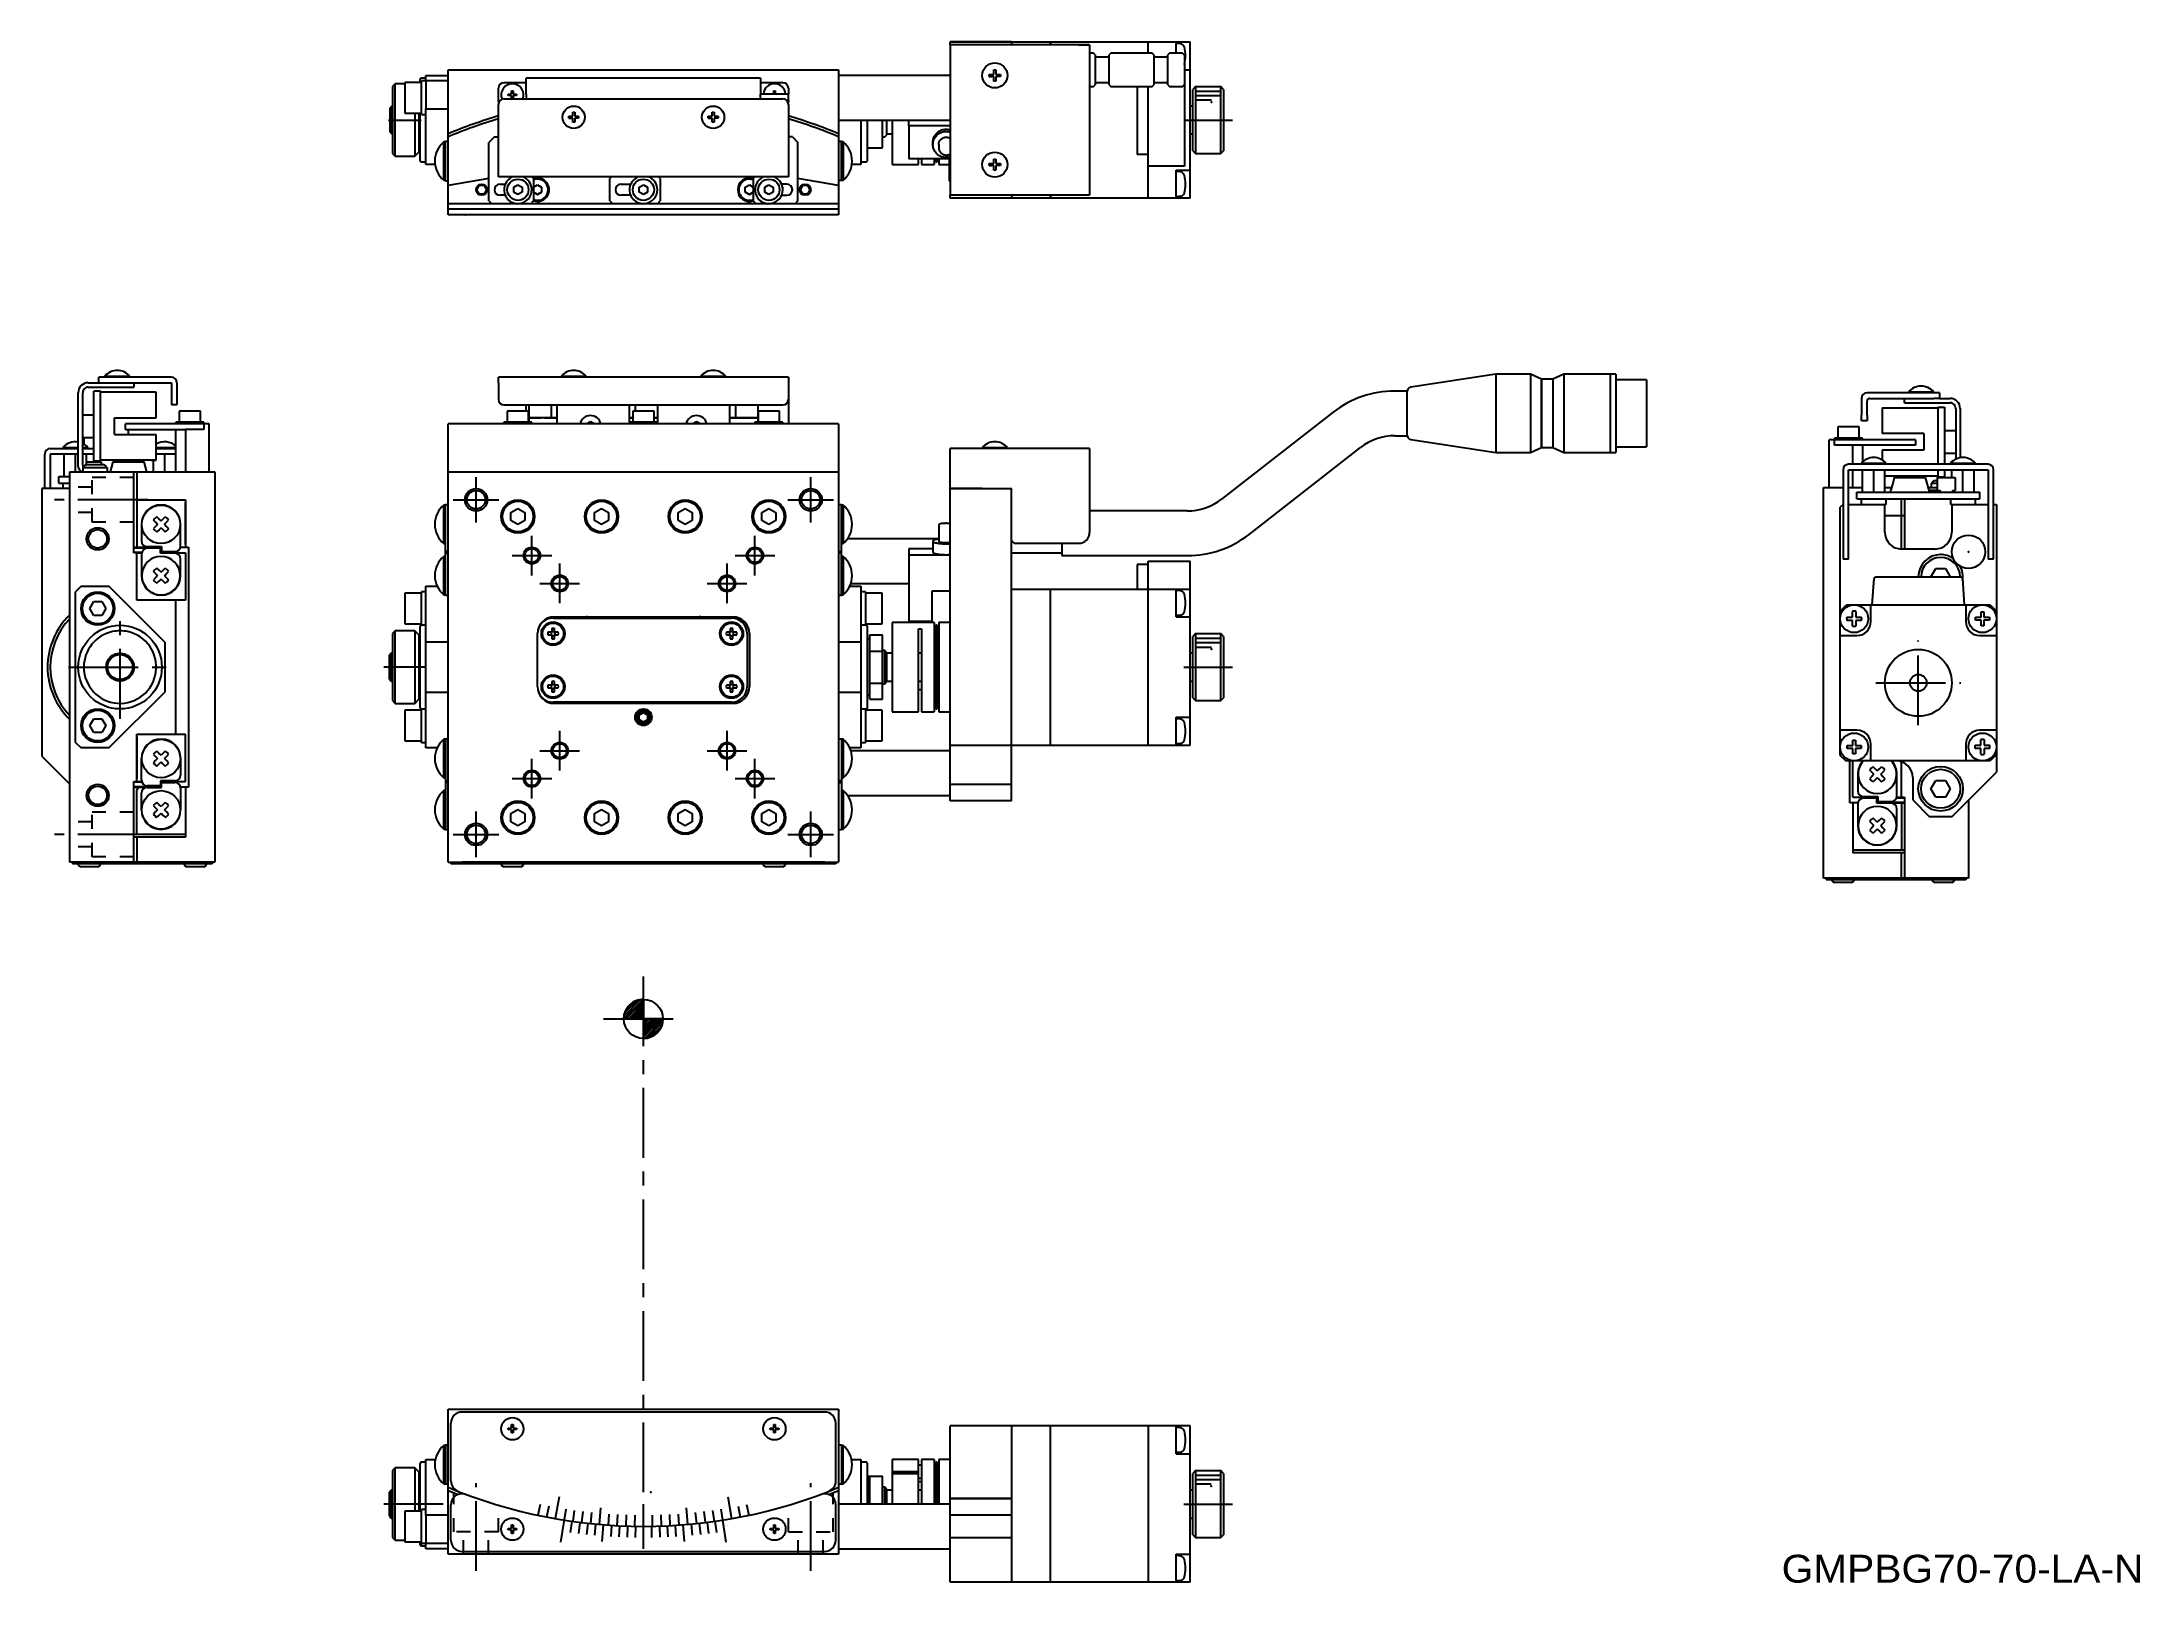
# Model space of a CAD drawing. Extents: x 58 to 434, y 12 to 289.
import ezdxf

# ---------------------------------------------------------------- set-up
doc = ezdxf.new("R2010")
doc.units = 0
doc.header["$LTSCALE"] = 10
doc.linetypes.add('CENTER', pattern=[2, 1.25, -0.25, 0.25, -0.25])
doc.linetypes.add('DOT', pattern=[0.5, 0.25, -0.25])
doc.layers.get('0').update_dxf_attribs({"linetype": 'CONTINUOUS'})

msp = doc.modelspace()

# ---------------------------------------------------------------- texts
at = {"color": 2, "width": 1.090909}
msp.add_text('GMPBG70-70-LA-N', height=5, dxfattribs=at).set_placement((370, 12.499998))

# ---------------------------------------------------------------- blocks, each defined once
blk = doc.blocks.new('AID1661H')
at = {"color": 132, "linetype": 'CONTINUOUS'}
for p, q in [((162.429908, 113.63954), (165.881196, 117.090828)), ((162.466706, 114.100602), (165.420134, 117.05403)), ((162.594173, 114.652334), (164.868402, 116.926563)), ((162.805958, 113.591326), (165.92941, 116.714778)), ((162.957471, 115.439895), (164.080841, 116.563265)), ((163.230222, 113.591326), (165.92941, 116.290514)), ((163.654487, 113.591326), (165.92941, 115.866249)), ((164.078751, 113.591326), (165.92941, 115.441985)), ((164.503015, 113.591326), (165.92941, 115.017721)), ((164.927279, 113.591326), (165.92941, 114.593457)), ((165.351543, 113.591326), (165.92941, 114.169193)), ((165.775807, 113.591326), (165.92941, 113.744929))]:
    blk.add_line(p, q, dxfattribs=at)
blk = doc.blocks.new('AID1663H')
at = {"color": 132, "linetype": 'CONTINUOUS'}
for p, q in [((165.92941, 113.320665), (166.200071, 113.591326)), ((165.92941, 112.896401), (166.624335, 113.591326)), ((165.92941, 112.472137), (167.048599, 113.591326)), ((165.92941, 112.047873), (167.472863, 113.591326)), ((165.92941, 111.623609), (167.897127, 113.591326)), ((165.92941, 111.199345), (168.321391, 113.591326)), ((165.92941, 110.775081), (168.745655, 113.591326)), ((165.92941, 110.350817), (169.169919, 113.591326)), ((166.098435, 110.095578), (169.425158, 113.422301)), ((166.57935, 110.152229), (169.368507, 112.941386)), ((167.170248, 110.318863), (169.201873, 112.350488)), ((168.226418, 110.950768), (168.569968, 111.294318))]:
    blk.add_line(p, q, dxfattribs=at)
blk = doc.blocks.new('AID3804')
at = {"color": 7, "linetype": 'CONTINUOUS'}
for p, q in [((149.729563, 185.470467), (181.729563, 185.470467)), ((149.929563, 185.670467), (181.929563, 185.670467)), ((146.929563, 173.170467), (146.929563, 182.670467)), ((149.489563, 182.910467), (148.810378, 182.910467)), ((148.810378, 182.430467), (149.489563, 182.430467)), ((149.489563, 183.589651), (149.489563, 182.910467)), ((149.489563, 182.430467), (149.489563, 181.751282)), ((149.969563, 182.910467), (149.969563, 183.589651)), ((150.648747, 182.910467), (149.969563, 182.910467)), ((149.969563, 181.751282), (149.969563, 182.430467)), ((149.969563, 182.430467), (150.648747, 182.430467)), ((181.489563, 182.910467), (180.810378, 182.910467)), ((180.810378, 182.430467), (181.489563, 182.430467)), ((181.489563, 183.589651), (181.489563, 182.910467)), ((181.489563, 182.430467), (181.489563, 181.751282)), ((181.969563, 182.910467), (181.969563, 183.589651)), ((182.648747, 182.910467), (181.969563, 182.910467)), ((181.969563, 182.430467), (182.648747, 182.430467)), ((181.969563, 181.751282), (181.969563, 182.430467)), ((184.529563, 182.670467), (184.529563, 173.170467)), ((184.929563, 182.670467), (184.929563, 173.170467)), ((149.489563, 173.410467), (148.810378, 173.410467)), ((149.489563, 174.089651), (149.489563, 173.410467)), ((149.969563, 173.410467), (149.969563, 174.089651)), ((150.648747, 173.410467), (149.969563, 173.410467)), ((181.489563, 173.410467), (180.810378, 173.410467)), ((181.489563, 174.089651), (181.489563, 173.410467)), ((181.969563, 173.410467), (181.969563, 174.089651)), ((182.648747, 173.410467), (181.969563, 173.410467)), ((148.810378, 172.930467), (149.489563, 172.930467)), ((149.489563, 172.930467), (149.489563, 172.251282)), ((181.729563, 170.370467), (149.729563, 170.370467)), ((181.929563, 170.170467), (149.929563, 170.170467)), ((149.969563, 172.930467), (150.648747, 172.930467)), ((149.969563, 172.251282), (149.969563, 172.930467)), ((162.929563, 170.370467), (162.929563, 170.170467)), ((168.929563, 170.170467), (168.929563, 170.370467)), ((180.810378, 172.930467), (181.489563, 172.930467)), ((181.489563, 172.930467), (181.489563, 172.251282)), ((181.969563, 172.930467), (182.648747, 172.930467)), ((181.969563, 172.251282), (181.969563, 172.930467)), ((165.179563, 168.10348), (165.929563, 168.536492)), ((165.179563, 167.237454), (165.179563, 168.10348)), ((165.929563, 166.804441), (165.179563, 167.237454)), ((165.929563, 168.536492), (166.679563, 168.10348)), ((166.679563, 167.237454), (165.929563, 166.804441)), ((166.679563, 168.10348), (166.679563, 167.237454))]:
    blk.add_line(p, q, dxfattribs=at)
for centre, radius in [((149.729563, 182.670467), 2.1), ((149.729563, 182.670467), 1.9), ((181.729563, 182.670467), 2.1), ((181.729563, 182.670467), 1.9), ((149.729563, 173.170467), 2.1), ((149.729563, 173.170467), 1.9), ((181.729563, 173.170467), 2.1), ((181.729563, 173.170467), 1.9), ((165.929563, 167.670467), 1.25), ((165.929563, 167.670467), 1)]:
    blk.add_circle(centre, radius, dxfattribs=at)
at = {"color": 9, "linetype": 'CONTINUOUS'}
blk.add_circle((165.929563, 167.670467), 1.5, dxfattribs=at)
at = {"color": 7, "linetype": 'CONTINUOUS'}
for centre, radius, start, end in [((149.929563, 182.670467), 3, 90, 180), ((149.729563, 182.670467), 2.8, 90, 180), ((155.929563, 182.670467), 3, 90, 111.03947), ((175.929563, 182.670467), 3, 68.96053, 90), ((181.729563, 182.670467), 2.8, 0, 90), ((181.929563, 182.670467), 3, 0, 90), ((149.729563, 182.670467), 0.95, 165.36671, 194.63329), ((149.729563, 182.670467), 0.364721, 138.849633, 221.150367), ((149.729563, 182.670467), 0.95, 75.36671, 104.63329), ((149.729563, 182.670467), 0.364721, 48.849633, 131.150367), ((149.729563, 182.670467), 0.364721, 228.849633, 311.150367), ((149.729563, 182.670467), 0.95, 255.36671, 284.63329), ((149.729563, 182.670467), 0.364721, 318.849633, 41.150367), ((149.729563, 182.670467), 0.95, 345.36671, 14.63329), ((181.729563, 182.670467), 0.95, 165.36671, 194.63329), ((181.729563, 182.670467), 0.364721, 138.849633, 221.150367), ((181.729563, 182.670467), 0.95, 75.36671, 104.63329), ((181.729563, 182.670467), 0.364721, 48.849633, 131.150367), ((181.729563, 182.670467), 0.364721, 228.849633, 311.150367), ((181.729563, 182.670467), 0.95, 255.36671, 284.63329), ((181.729563, 182.670467), 0.364721, 318.849633, 41.150367), ((181.729563, 182.670467), 0.95, 345.36671, 14.63329), ((149.729563, 173.170467), 2.8, 180, 270), ((149.929563, 173.170467), 3, 180, 270), ((149.729563, 173.170467), 0.95, 165.36671, 194.63329), ((149.729563, 173.170467), 0.364721, 138.849633, 221.150367), ((149.729563, 173.170467), 0.95, 75.36671, 104.63329), ((149.729563, 173.170467), 0.364721, 48.849633, 131.150367), ((149.729563, 173.170467), 0.364721, 318.849633, 41.150367), ((149.729563, 173.170467), 0.95, 345.36671, 14.63329), ((181.729563, 173.170467), 0.95, 165.36671, 194.63329), ((181.729563, 173.170467), 0.364721, 138.849633, 221.150367), ((181.729563, 173.170467), 0.95, 75.36671, 104.63329), ((181.729563, 173.170467), 0.364721, 48.849633, 131.150367), ((181.729563, 173.170467), 2.8, 270, 0), ((181.929563, 173.170467), 3, 270, 0), ((181.729563, 173.170467), 0.364721, 318.849633, 41.150367), ((181.729563, 173.170467), 0.95, 345.36671, 14.63329), ((149.729563, 173.170467), 0.364721, 228.849633, 311.150367), ((149.729563, 173.170467), 0.95, 255.36671, 284.63329), ((155.929563, 173.170467), 3, 248.96053, 270), ((175.929563, 173.170467), 3, 270, 291.03947), ((181.729563, 173.170467), 0.364721, 228.849633, 311.150367), ((181.729563, 173.170467), 0.95, 255.36671, 284.63329)]:
    blk.add_arc(centre, radius, start, end, dxfattribs=at)

# ---------------------------------------------------------------- linework, layer by layer
at = {"color": 7, "linetype": 'CONTINUOUS'}
for p, q in [((220.92941, 288.767063), (263.92941, 288.767063)), ((220.92941, 288.267063), (220.92941, 288.767063)), ((231.92941, 288.767063), (220.92941, 288.767063)), ((245.92941, 288.267063), (220.92941, 288.267063)), ((220.92941, 288.267063), (220.92941, 287.267063)), ((221.42941, 288.267063), (220.92941, 288.267063)), ((221.42941, 288.267063), (220.92941, 288.267063)), ((220.92941, 287.267063), (220.92941, 262.267063)), ((231.92941, 288.267063), (221.42941, 288.267063)), ((227.42941, 288.767063), (225.42941, 288.767063)), ((229.42941, 288.767063), (225.42941, 288.767063)), ((229.42941, 288.767063), (227.42941, 288.767063)), ((231.92941, 288.767063), (231.92941, 288.267063)), ((232.42941, 288.267063), (231.92941, 288.267063)), ((243.92941, 288.267063), (232.42941, 288.267063)), ((238.91941, 288.267063), (238.91941, 288.767063)), ((238.92941, 288.757063), (238.91941, 288.757063)), ((238.92941, 288.767063), (238.92941, 288.267063)), ((243.92941, 288.267063), (245.92941, 288.267063)), ((245.92941, 288.267063), (245.92941, 287.267063)), ((245.92941, 287.267063), (245.92941, 262.267063)), ((246.62941, 286.767063), (245.92941, 286.767063)), ((246.92941, 286.467063), (246.62941, 286.767063)), ((246.92941, 286.467063), (246.92941, 281.067063)), ((249.42941, 286.017063), (246.92941, 286.017063)), ((249.72941, 286.767063), (249.42941, 286.467063)), ((249.42941, 281.067063), (249.42941, 286.467063)), ((257.12941, 286.767063), (249.72941, 286.767063)), ((256.41941, 286.767063), (256.41941, 288.767063)), ((257.42941, 286.467063), (257.12941, 286.767063)), ((257.42941, 286.467063), (257.42941, 281.067063)), ((259.92941, 286.017063), (257.42941, 286.017063)), ((260.22941, 286.767063), (259.92941, 286.467063)), ((259.92941, 281.067063), (259.92941, 286.467063)), ((262.588102, 286.767063), (260.22941, 286.767063)), ((261.42941, 286.767063), (261.42941, 288.767063)), ((262.19686, 288.44992), (261.42941, 288.517063)), ((262.92941, 286.420363), (262.588102, 286.767063)), ((262.92941, 286.420363), (262.92941, 266.517063)), ((263.92941, 260.767063), (263.92941, 288.767063)), ((126.92941, 282.267063), (126.12941, 282.267063)), ((126.92941, 281.767063), (126.92941, 282.767063)), ((126.92941, 282.767063), (130.92941, 282.767063)), ((130.92941, 283.767063), (200.92941, 283.767063)), ((130.92941, 257.767063), (130.92941, 283.767063)), ((186.92941, 282.267063), (144.92941, 282.267063)), ((144.92941, 282.173371), (144.92941, 282.267063)), ((144.92941, 280.298024), (144.92941, 282.173371)), ((186.92941, 282.267063), (186.92941, 282.173371)), ((186.92941, 282.173371), (186.92941, 280.298024)), ((200.92941, 283.767063), (200.92941, 257.767063)), ((220.92941, 282.767063), (200.92941, 282.767063)), ((227.917891, 282.947063), (228.74941, 282.947063)), ((227.917891, 282.587063), (227.917891, 282.947063)), ((228.74941, 282.587063), (227.917891, 282.587063)), ((227.917891, 282.587063), (228.414689, 282.587063)), ((228.74941, 283.778582), (229.10941, 283.778582)), ((228.74941, 282.947063), (228.74941, 283.778582)), ((228.74941, 281.755544), (228.74941, 282.587063)), ((229.10941, 283.778582), (229.10941, 282.947063)), ((229.10941, 282.947063), (229.940928, 282.947063)), ((229.10941, 282.587063), (229.10941, 281.755544)), ((229.940928, 282.587063), (229.10941, 282.587063)), ((229.940928, 282.587063), (229.44413, 282.587063)), ((229.940928, 282.947063), (229.940928, 282.587063)), ((262.92941, 283.767063), (263.92941, 283.767063)), ((121.42941, 281.267063), (120.92941, 280.767063)), ((120.92941, 280.767063), (120.92941, 268.767063)), ((121.42941, 268.267063), (121.42941, 281.267063)), ((123.12941, 281.267063), (121.42941, 281.267063)), ((123.12941, 281.517063), (123.12941, 276.017063)), ((126.12941, 281.517063), (123.12941, 281.517063)), ((125.92941, 281.517063), (125.92941, 282.067063)), ((126.12941, 275.767063), (126.12941, 281.767063)), ((126.92941, 281.767063), (126.12941, 281.767063)), ((130.92941, 281.767063), (126.92941, 281.767063)), ((126.92941, 281.767063), (126.92941, 276.767063)), ((139.92941, 278.067063), (139.92941, 280.467063)), ((144.92941, 281.467063), (140.92941, 281.467063)), ((140.92941, 278.567063), (190.92941, 278.567063)), ((141.67941, 279.392063), (142.30441, 279.392063)), ((141.67941, 279.142063), (141.67941, 279.392063)), ((142.30441, 279.142063), (141.67941, 279.142063)), ((142.30441, 279.392063), (142.30441, 280.017063)), ((142.30441, 280.017063), (142.55441, 280.017063)), ((142.30441, 278.567063), (142.30441, 279.142063)), ((142.55441, 280.017063), (142.55441, 279.392063)), ((142.55441, 279.392063), (143.17941, 279.392063)), ((143.17941, 279.142063), (142.55441, 279.142063)), ((142.55441, 279.142063), (142.55441, 278.567063)), ((143.17941, 279.392063), (143.17941, 279.142063)), ((144.92941, 279.391716), (144.92941, 280.298024)), ((144.92941, 279.391716), (144.92941, 278.567063)), ((190.92941, 281.467063), (186.92941, 281.467063)), ((186.92941, 280.298024), (186.92941, 279.391716)), ((186.92941, 279.467063), (191.92941, 279.467063)), ((186.92941, 278.567063), (186.92941, 279.391716)), ((189.30441, 279.467063), (189.30441, 280.017063)), ((189.30441, 280.017063), (189.55441, 280.017063)), ((189.55441, 280.017063), (189.55441, 279.467063)), ((191.92941, 280.467063), (191.92941, 279.467063)), ((191.92941, 278.267063), (191.92941, 279.467063)), ((229.10941, 281.755544), (228.74941, 281.755544)), ((245.92941, 280.767063), (246.62941, 280.767063)), ((246.62941, 280.767063), (246.92941, 281.067063)), ((246.92941, 281.517063), (249.42941, 281.517063)), ((249.42941, 281.067063), (249.72941, 280.767063)), ((249.72941, 280.767063), (257.12941, 280.767063)), ((254.42941, 280.767063), (254.42941, 268.614063)), ((256.41941, 260.767063), (256.41941, 280.767063)), ((256.42941, 280.420063), (256.41941, 280.420063)), ((257.12941, 280.767063), (257.42941, 281.067063)), ((257.42941, 281.517063), (259.92941, 281.517063)), ((259.92941, 281.067063), (260.22941, 280.767063)), ((260.22941, 280.767063), (262.588102, 280.767063)), ((262.588102, 280.767063), (262.92941, 281.113763)), ((264.92941, 280.767063), (264.42941, 280.267063)), ((264.42941, 269.267063), (264.42941, 280.267063)), ((264.92941, 280.767063), (269.42941, 280.767063)), ((269.92941, 280.267063), (269.42941, 280.767063)), ((269.92941, 280.267063), (269.92941, 274.767063)), ((120.57941, 277.017063), (120.52941, 276.967063)), ((120.52941, 272.567063), (120.52941, 276.967063)), ((120.82941, 277.267063), (120.57941, 277.017063)), ((120.82941, 277.267063), (120.82941, 272.267063)), ((120.92939, 277.267063), (120.82941, 277.267063)), ((123.12941, 276.017063), (126.12941, 276.017063)), ((124.92941, 276.017063), (124.92941, 274.767063)), ((124.92941, 274.767063), (124.92941, 274.499238)), ((125.72941, 274.767063), (125.72941, 276.017063)), ((125.72941, 269.067063), (125.72941, 274.767063)), ((125.92941, 267.467063), (125.92941, 276.017063)), ((126.12941, 275.767063), (126.92941, 275.767063)), ((126.92941, 276.767063), (130.92941, 276.767063)), ((126.92941, 266.767063), (126.92941, 276.767063)), ((139.92941, 265.567063), (139.92941, 277.567063)), ((152.543048, 275.087063), (152.543048, 275.447063)), ((152.543048, 275.447063), (153.24941, 275.447063)), ((153.24941, 275.087063), (152.543048, 275.087063)), ((152.543048, 275.087063), (153.24941, 275.087063)), ((153.24941, 276.153425), (153.60941, 276.153425)), ((153.24941, 275.447063), (153.24941, 276.153425)), ((153.24941, 274.380702), (153.24941, 275.087063)), ((153.60941, 276.153425), (153.60941, 275.447063)), ((153.60941, 275.447063), (154.315771, 275.447063)), ((153.60941, 275.087063), (153.60941, 274.380702)), ((154.315771, 275.087063), (153.60941, 275.087063)), ((154.315771, 275.087063), (153.60941, 275.087063)), ((154.315771, 275.447063), (154.315771, 275.087063)), ((177.543048, 275.087063), (177.543048, 275.447063)), ((177.543048, 275.447063), (178.24941, 275.447063)), ((178.24941, 275.087063), (177.543048, 275.087063)), ((177.543048, 275.087063), (178.24941, 275.087063)), ((178.24941, 276.153425), (178.60941, 276.153425)), ((178.24941, 275.447063), (178.24941, 276.153425)), ((178.24941, 274.380702), (178.24941, 275.087063)), ((178.60941, 276.153425), (178.60941, 275.447063)), ((178.60941, 275.447063), (179.315771, 275.447063)), ((178.60941, 275.087063), (178.60941, 274.380702)), ((179.315771, 275.087063), (178.60941, 275.087063)), ((179.315771, 275.087063), (178.60941, 275.087063)), ((179.315771, 275.447063), (179.315771, 275.087063)), ((191.643552, 278.267063), (191.92941, 278.267063)), ((191.92941, 278.267063), (191.643552, 278.267063)), ((191.92941, 278.267063), (191.92941, 278.067063)), ((191.92941, 277.567063), (191.92941, 265.567063)), ((200.92941, 274.767063), (220.92941, 274.767063)), ((204.92941, 274.767063), (204.92941, 266.767063)), ((206.02941, 274.767063), (206.02941, 267.417063)), ((208.77941, 269.767063), (208.77941, 274.767063)), ((209.52941, 274.767063), (209.52941, 272.067063)), ((210.52941, 274.767063), (210.52941, 266.767063)), ((213.529409, 273.704956), (213.529409, 274.767063)), ((264.42941, 277.267063), (263.92941, 277.267063)), ((269.92941, 274.767063), (269.92941, 269.267063)), ((120.52941, 272.567063), (120.57941, 272.517063)), ((120.57941, 272.517063), (120.82941, 272.267063)), ((120.82941, 272.267063), (120.92939, 272.267063)), ((124.92941, 274.499238), (124.92941, 268.267063)), ((125.72941, 271.267063), (125.92941, 271.267063)), ((130.12941, 263.966294), (130.12941, 270.866294)), ((130.42941, 270.866294), (130.12941, 270.866294)), ((130.42941, 270.916101), (130.42941, 270.957118)), ((130.42941, 270.957063), (130.92941, 270.957063)), ((130.42941, 263.916487), (130.42941, 270.916294)), ((130.42941, 270.916101), (130.42941, 270.884592)), ((130.42941, 270.866294), (130.42941, 270.884592)), ((139.22941, 271.767063), (138.22941, 270.767063)), ((139.22941, 271.767063), (139.92941, 271.767063)), ((153.60941, 274.380702), (153.24941, 274.380702)), ((178.60941, 274.380702), (178.24941, 274.380702)), ((192.62941, 271.767063), (191.92941, 271.767063)), ((192.62941, 271.767063), (193.62941, 270.767063)), ((201.42941, 270.916294), (200.92941, 270.916294)), ((201.42941, 270.911497), (201.42941, 270.916294)), ((201.42941, 267.696958), (201.42941, 270.911497)), ((201.72941, 270.866294), (201.42941, 270.866294)), ((201.42941, 270.849616), (201.42941, 266.698999)), ((201.72941, 270.866294), (201.72941, 263.966294)), ((208.779429, 271.767063), (209.22941, 271.767063)), ((209.22941, 271.767063), (209.52941, 272.067063)), ((209.52941, 272.267063), (210.52941, 272.267063)), ((213.529409, 273.704956), (213.529409, 267.815193)), ((220.92941, 273.704956), (213.529409, 273.704956)), ((217.829409, 270.760074), (217.836665, 270.943136)), ((217.836665, 270.943136), (217.85839, 271.125091)), ((217.85839, 271.125091), (217.894453, 271.304839)), ((217.85839, 270.743473), (217.894453, 270.923221)), ((217.894453, 271.304839), (217.944635, 271.481293)), ((217.894453, 270.923221), (217.944635, 271.099675)), ((217.944635, 271.481293), (218.008633, 271.653385)), ((217.944635, 271.099675), (218.008633, 271.271767)), ((218.008633, 271.653385), (218.08606, 271.820076)), ((218.008633, 271.271767), (218.08606, 271.438458)), ((218.08606, 271.820076), (218.176448, 271.980357)), ((218.08606, 271.438458), (218.176448, 271.598739)), ((218.176448, 271.980357), (218.27925, 272.133259)), ((218.176448, 271.598739), (218.27925, 271.751641)), ((218.27925, 272.133259), (218.393845, 272.277857)), ((218.27925, 271.751641), (218.393845, 271.896239)), ((218.393845, 272.277857), (218.519539, 272.413277)), ((218.393845, 271.896239), (218.519539, 272.031659)), ((218.519539, 272.413277), (218.655573, 272.5387)), ((218.519539, 272.031659), (218.655573, 272.157082)), ((218.655573, 272.5387), (218.801123, 272.653368)), ((218.655573, 272.157082), (218.801123, 272.27175)), ((218.801123, 272.653368), (218.955311, 272.756588)), ((218.801123, 272.27175), (218.955311, 272.37497)), ((218.940615, 270.772956), (218.974634, 270.867342)), ((218.955311, 272.756588), (219.117203, 272.847734)), ((218.955311, 272.37497), (219.117203, 272.466116)), ((218.974634, 270.867342), (219.015815, 270.958937)), ((219.015815, 270.958937), (219.063923, 271.047219)), ((219.063923, 271.047219), (219.118683, 271.131684)), ((219.117203, 272.847734), (219.28582, 272.926257)), ((219.117203, 272.466116), (219.28582, 272.544639)), ((219.118683, 271.131684), (219.179783, 271.21185)), ((219.179783, 271.21185), (219.246875, 271.287258)), ((219.246875, 271.287258), (219.319574, 271.35748)), ((219.28582, 272.926257), (219.460143, 272.99168)), ((219.28582, 272.544639), (219.460143, 272.610062)), ((219.319574, 271.35748), (219.397467, 271.422113)), ((219.397467, 271.422113), (219.480109, 271.480789)), ((219.460143, 272.99168), (219.639118, 273.043609)), ((219.460143, 272.610062), (219.639118, 272.661991)), ((219.480109, 271.480789), (219.567027, 271.533173)), ((219.567027, 271.533173), (219.657726, 271.578966)), ((219.639118, 273.043609), (219.821663, 273.08173)), ((219.639118, 272.661991), (219.821663, 272.700112)), ((219.657726, 271.578966), (219.751688, 271.617907)), ((219.751688, 271.617907), (219.848377, 271.649773)), ((219.821663, 273.08173), (220.006673, 273.105812)), ((219.821663, 272.700112), (220.006673, 272.724194)), ((219.848377, 271.649773), (219.947241, 271.674383)), ((219.947241, 271.674383), (220.047716, 271.691596)), ((220.006673, 273.105812), (220.19303, 273.115709)), ((220.006673, 272.724194), (220.19303, 272.734091)), ((220.047716, 271.691596), (220.149227, 271.701313)), ((220.149227, 271.701313), (220.251196, 271.70348)), ((220.19303, 273.115709), (220.379607, 273.111361)), ((220.19303, 272.734091), (220.379607, 272.729743)), ((220.251196, 271.70348), (220.353041, 271.698084)), ((220.353041, 271.698084), (220.45418, 271.685156)), ((220.379607, 273.111361), (220.565276, 273.092796)), ((220.379607, 272.729743), (220.565276, 272.711178)), ((220.45418, 271.685156), (220.554036, 271.664769)), ((220.554036, 271.664769), (220.652039, 271.63704)), ((220.565276, 273.092796), (220.748913, 273.060124)), ((220.565276, 272.711178), (220.748913, 272.678506)), ((220.652039, 271.63704), (220.74763, 271.602127)), ((220.74763, 271.602127), (220.840263, 271.56023)), ((220.748913, 273.060124), (220.92941, 273.013544)), ((220.748913, 272.678506), (220.92941, 272.631926)), ((220.840263, 271.56023), (220.92941, 271.511587)), ((263.92941, 272.267063), (264.42941, 272.267063)), ((120.92941, 268.767063), (121.42941, 268.267063)), ((121.42941, 268.267063), (124.92941, 268.267063)), ((124.92941, 268.267063), (125.72941, 269.067063)), ((126.12941, 267.267063), (126.92941, 267.267063)), ((138.22941, 260.267063), (138.22941, 270.767063)), ((193.62941, 260.267063), (193.62941, 270.767063)), ((201.42941, 267.135631), (201.42941, 267.696958)), ((201.42941, 266.598709), (201.42941, 267.135631)), ((204.92941, 267.267063), (205.87941, 267.267063)), ((206.02941, 269.967063), (206.22941, 269.767063)), ((206.22941, 269.767063), (206.52941, 269.767063)), ((206.52941, 269.767063), (208.77941, 269.767063)), ((220.92941, 267.815193), (213.529409, 267.815193)), ((215.27941, 266.767063), (215.27941, 267.815193)), ((215.77941, 267.815193), (215.77941, 266.767063)), ((217.829409, 270.760074), (217.829409, 270.378456)), ((217.829409, 270.378456), (217.836665, 270.561518)), ((217.836807, 270.193614), (217.829409, 270.378456)), ((217.836665, 270.561518), (217.85839, 270.743473)), ((217.858957, 270.009911), (217.836807, 270.193614)), ((217.895721, 269.828481), (217.858957, 270.009911)), ((217.946873, 269.650441), (217.895721, 269.828481)), ((218.012098, 269.47689), (217.946873, 269.650441)), ((218.090993, 269.308898), (218.012098, 269.47689)), ((218.02941, 267.815193), (218.02941, 266.767063)), ((218.183072, 269.147499), (218.090993, 269.308898)), ((218.287768, 268.99369), (218.183072, 269.147499)), ((218.404434, 268.848418), (218.287768, 268.99369)), ((218.32941, 267.267063), (218.32941, 267.815193)), ((218.32941, 267.267063), (218.57941, 267.267063)), ((218.532352, 268.71258), (218.404434, 268.848418)), ((218.670733, 268.587012), (218.532352, 268.71258)), ((218.57941, 267.267063), (218.57941, 267.815193)), ((218.818724, 268.472489), (218.670733, 268.587012)), ((218.975412, 268.369717), (218.818724, 268.472489)), ((218.879409, 270.378456), (218.883261, 270.478504)), ((218.879409, 270.378456), (218.879409, 269.806029)), ((218.879409, 269.806029), (218.88357, 269.702055)), ((218.87941, 267.815193), (218.87941, 266.767063)), ((218.883261, 270.478504), (218.894798, 270.577981)), ((218.88357, 269.702055), (218.896029, 269.598723)), ((218.894798, 270.577981), (218.913952, 270.676318)), ((218.896029, 269.598723), (218.916709, 269.496668)), ((218.913952, 270.676318), (218.940615, 270.772956)), ((218.916709, 269.496668), (218.945482, 269.396521)), ((218.945482, 269.396521), (218.982171, 269.298898)), ((219.139831, 268.279329), (218.975412, 268.369717)), ((218.982171, 269.298898), (219.02655, 269.204403)), ((219.02655, 269.204403), (219.078344, 269.113616)), ((219.078344, 269.113616), (219.137236, 269.027098)), ((219.137236, 269.027098), (219.202861, 268.945383)), ((219.310968, 268.201884), (219.139831, 268.279329)), ((219.202861, 268.945383), (219.274814, 268.868974)), ((219.274814, 268.868974), (219.352654, 268.798342)), ((219.487768, 268.137857), (219.310968, 268.201884)), ((219.352654, 268.798342), (219.435898, 268.733923)), ((219.435898, 268.733923), (219.524036, 268.676113)), ((219.66914, 268.087645), (219.487768, 268.137857)), ((219.524036, 268.676113), (219.616521, 268.62527)), ((219.616521, 268.62527), (219.712786, 268.581707)), ((219.853966, 268.051556), (219.66914, 268.087645)), ((219.712786, 268.581707), (219.812236, 268.545692)), ((219.812236, 268.545692), (219.914257, 268.517448)), ((220.041107, 268.029813), (219.853966, 268.051556)), ((219.914257, 268.517448), (220.018222, 268.497148)), ((220.018222, 268.497148), (220.123489, 268.484918)), ((220.229409, 268.022551), (220.041107, 268.029813)), ((220.123489, 268.484918), (220.229409, 268.480833)), ((220.229409, 268.480833), (220.321326, 268.483908)), ((220.406828, 268.028997), (220.229409, 268.022551)), ((220.321326, 268.483908), (220.412817, 268.493119)), ((220.583277, 268.0483), (220.406828, 268.028997)), ((220.412817, 268.493119), (220.503457, 268.508424)), ((220.503457, 268.508424), (220.592825, 268.529752)), ((220.757789, 268.080355), (220.583277, 268.0483)), ((220.592825, 268.529752), (220.680506, 268.557003)), ((220.680506, 268.557003), (220.766093, 268.590051)), ((220.729409, 267.642743), (220.729409, 263.842743)), ((220.92941, 267.642743), (220.729409, 267.642743)), ((220.92941, 268.124986), (220.757789, 268.080355)), ((220.766093, 268.590051), (220.84919, 268.628743)), ((220.84919, 268.628743), (220.92941, 268.672899)), ((228.74941, 267.778582), (229.10941, 267.778582)), ((228.74941, 266.947063), (228.74941, 267.778582)), ((229.10941, 267.778582), (229.10941, 266.947063)), ((256.41941, 268.614063), (254.42941, 268.614063)), ((264.42941, 269.267063), (264.92941, 268.767063)), ((264.92941, 268.767063), (269.42941, 268.767063)), ((269.42941, 268.767063), (269.92941, 269.267063)), ((128.576284, 266.767063), (126.92941, 266.767063)), ((130.12941, 263.966294), (130.42941, 263.966294)), ((130.42941, 263.87547), (130.42941, 263.966294)), ((130.42941, 263.875525), (130.42941, 263.916487)), ((130.42941, 263.875525), (130.92941, 263.875525)), ((138.22941, 264.29098), (130.92941, 263.003793)), ((139.92941, 264.567063), (139.92941, 265.567063)), ((191.92941, 264.567063), (139.92941, 264.567063)), ((146.22941, 264.267063), (145.92941, 264.567063)), ((146.22941, 264.267063), (146.22941, 260.267063)), ((160.22941, 264.567063), (159.92941, 264.267063)), ((159.92941, 260.267063), (159.92941, 264.267063)), ((168.92941, 264.267063), (168.62941, 264.567063)), ((168.92941, 264.267063), (168.92941, 260.267063)), ((185.62941, 264.267063), (185.92941, 264.567063)), ((185.62941, 264.267063), (185.62941, 260.267063)), ((191.92941, 265.567063), (191.92941, 264.567063)), ((200.92941, 263.003793), (193.62941, 264.29098)), ((201.42941, 263.916294), (200.92941, 263.916294)), ((201.42941, 266.698999), (201.42941, 264.058274)), ((201.42941, 263.982522), (201.42941, 266.598709)), ((201.42941, 263.921091), (201.42941, 263.982522)), ((201.42941, 263.966294), (201.72941, 263.966294)), ((201.42941, 263.916294), (201.42941, 263.921091)), ((204.92941, 266.767063), (203.282535, 266.767063)), ((210.52941, 266.767063), (215.27941, 266.767063)), ((215.77941, 266.767063), (218.02941, 266.767063)), ((218.87941, 266.767063), (220.729409, 266.767063)), ((220.729409, 263.842743), (220.92941, 263.842743)), ((227.917891, 266.947063), (228.74941, 266.947063)), ((227.917891, 266.587063), (227.917891, 266.947063)), ((228.74941, 266.587063), (227.917891, 266.587063)), ((227.917891, 266.587063), (228.414689, 266.587063)), ((228.74941, 265.755544), (228.74941, 266.587063)), ((229.10941, 265.755544), (228.74941, 265.755544)), ((229.10941, 266.947063), (229.940928, 266.947063)), ((229.10941, 266.587063), (229.10941, 265.755544)), ((229.940928, 266.587063), (229.10941, 266.587063)), ((229.940928, 266.587063), (229.44413, 266.587063)), ((229.940928, 266.947063), (229.940928, 266.587063)), ((262.92941, 266.517063), (256.42941, 266.517063)), ((261.42941, 265.767063), (263.92941, 265.767063)), ((261.42941, 260.767063), (261.42941, 265.767063)), ((262.19686, 265.44992), (261.42941, 265.517063)), ((200.92941, 259.767063), (130.92941, 259.767063)), ((138.22941, 260.267063), (138.72941, 259.767063)), ((140.22941, 263.267063), (141.138122, 263.267063)), ((141.138122, 261.267063), (140.22941, 261.267063)), ((142.67941, 262.700076), (143.42941, 263.133089)), ((142.67941, 261.83405), (142.67941, 262.700076)), ((143.42941, 261.401038), (142.67941, 261.83405)), ((143.42941, 263.133089), (144.17941, 262.700076)), ((144.17941, 261.83405), (143.42941, 261.401038)), ((144.17941, 262.700076), (144.17941, 261.83405)), ((145.72941, 259.767063), (146.22941, 260.267063)), ((146.22941, 262.728943), (146.92941, 263.133089)), ((146.92941, 261.401038), (146.22941, 261.805183)), ((146.22941, 261.805183), (146.92941, 261.401038)), ((146.92941, 263.133089), (147.67941, 262.700076)), ((147.67941, 261.83405), (146.92941, 261.401038)), ((146.92941, 261.401038), (147.67941, 261.83405)), ((147.67941, 262.700076), (147.67941, 261.83405)), ((159.92941, 260.267063), (160.42941, 259.767063)), ((161.92941, 263.267063), (163.638122, 263.267063)), ((163.638122, 261.267063), (161.92941, 261.267063)), ((165.17941, 262.700076), (165.92941, 263.133089)), ((165.17941, 261.83405), (165.17941, 262.700076)), ((165.92941, 261.401038), (165.17941, 261.83405)), ((165.92941, 263.133089), (166.67941, 262.700076)), ((166.67941, 261.83405), (165.92941, 261.401038)), ((166.67941, 262.700076), (166.67941, 261.83405)), ((168.42941, 259.767063), (168.92941, 260.267063)), ((184.17941, 262.700076), (184.92941, 263.133089)), ((184.17941, 261.83405), (184.17941, 262.700076)), ((184.92941, 261.401038), (184.17941, 261.83405)), ((184.17941, 261.83405), (184.92941, 261.401038)), ((184.92941, 263.133089), (185.62941, 262.728943)), ((185.62941, 261.805183), (184.92941, 261.401038)), ((184.92941, 261.401038), (185.62941, 261.805183)), ((186.12941, 259.767063), (185.62941, 260.267063)), ((187.67941, 262.700076), (188.42941, 263.133089)), ((187.67941, 261.83405), (187.67941, 262.700076)), ((188.42941, 261.401038), (187.67941, 261.83405)), ((188.42941, 263.133089), (189.17941, 262.700076)), ((189.17941, 261.83405), (188.42941, 261.401038)), ((189.17941, 262.700076), (189.17941, 261.83405)), ((191.62941, 263.267063), (190.720697, 263.267063)), ((190.720697, 261.267063), (191.62941, 261.267063)), ((193.62941, 260.267063), (193.12941, 259.767063)), ((220.92941, 262.267063), (220.92941, 261.267063)), ((245.92941, 261.267063), (220.92941, 261.267063)), ((220.92941, 260.767063), (220.92941, 261.267063)), ((263.92941, 260.767063), (220.92941, 260.767063)), ((231.92941, 261.267063), (231.92941, 260.767063)), ((238.91941, 260.767063), (238.91941, 261.267063)), ((238.92941, 260.777063), (238.91941, 260.777063)), ((238.92941, 261.267063), (238.92941, 260.767063)), ((245.92941, 262.267063), (245.92941, 261.267063)), ((262.211399, 261.085478), (261.42941, 261.017063)), ((200.92941, 258.767063), (130.92941, 258.767063)), ((200.92941, 257.767063), (130.92941, 257.767063)), ((152.41789, 229.688949), (152.415508, 229.693835)), ((152.41789, 229.688949), (152.415508, 229.693835)), ((154.443312, 229.693835), (154.440928, 229.688949)), ((177.41789, 229.688949), (177.415508, 229.693835)), ((177.41789, 229.688949), (177.415508, 229.693835)), ((179.443312, 229.693835), (179.440928, 229.688949)), ((64.594306, 212.670361), (64.594306, 225.870361)), ((65.394306, 212.870361), (65.394306, 225.870361)), ((66.394306, 227.670361), (81.294306, 227.670361)), ((66.394306, 226.870361), (74.594306, 226.870361)), ((67.394306, 213.620361), (67.394306, 226.120361)), ((68.594306, 226.120361), (67.394306, 226.120361)), ((68.294306, 227.670361), (68.294306, 228.670361)), ((81.294306, 228.670361), (68.294306, 228.670361)), ((68.594306, 213.620361), (68.594306, 226.120361)), ((78.594306, 225.970361), (68.594306, 225.970361)), ((69.344306, 228.854675), (69.344306, 228.670361)), ((73.844306, 228.670361), (73.844306, 228.854675)), ((74.594306, 227.670361), (74.594306, 226.870361)), ((78.594306, 221.370361), (78.594306, 225.970361)), ((81.294306, 227.670361), (81.294306, 223.670361)), ((82.294306, 227.670361), (82.294306, 223.670361)), ((191.92941, 228.670361), (139.92941, 228.670361)), ((139.92941, 227.670361), (139.92941, 228.670361)), ((139.92941, 227.670361), (139.92941, 224.670361)), ((151.17941, 228.854675), (151.17941, 228.670361)), ((155.67941, 228.670361), (155.67941, 228.854675)), ((176.17941, 228.854675), (176.17941, 228.670361)), ((180.67941, 228.670361), (180.67941, 228.854675)), ((191.92941, 228.670361), (191.92941, 227.670361)), ((191.92941, 227.670361), (191.92941, 224.670361)), ((302.7792, 226.168465), (300.641612, 226.168465)), ((302.7792, 226.168465), (302.7792, 218.168465)), ((318.7792, 229.168463), (303.545218, 226.852789)), ((318.7792, 229.168463), (318.7792, 222.168465)), ((324.9722, 229.168463), (318.7792, 229.168463)), ((324.9722, 229.168463), (324.9722, 222.168465)), ((326.9722, 228.318465), (324.9722, 229.168463)), ((326.9722, 228.318465), (326.9722, 222.168465)), ((326.9722, 222.168465), (326.9722, 228.318465)), ((328.9722, 228.318465), (326.9722, 228.318465)), ((330.9722, 229.168463), (328.9722, 228.318465)), ((328.9722, 228.318465), (328.9722, 222.168465)), ((330.9722, 229.168463), (330.9722, 222.168465)), ((339.2792, 229.168463), (330.9722, 229.168463)), ((339.2792, 229.168463), (339.2792, 222.168465)), ((339.2792, 229.168463), (339.2792, 222.168465)), ((340.279202, 229.168463), (339.2792, 229.168463)), ((340.279202, 229.168463), (340.279202, 222.168465)), ((345.779202, 228.168463), (340.279202, 228.168463)), ((345.779202, 228.168463), (345.779202, 222.168465)), ((398.307415, 225.846636), (385.307415, 225.846636)), ((392.757415, 226.030949), (397.257415, 226.030949)), ((392.757415, 226.030949), (392.757415, 225.846636)), ((393.995896, 226.865222), (393.993512, 226.870109)), ((397.257415, 225.846636), (397.257415, 226.030949)), ((398.307415, 225.846636), (398.307415, 224.846636)), ((82.294306, 223.670361), (81.294306, 223.670361)), ((86.494306, 222.570361), (82.694306, 222.570361)), ((82.694306, 222.570361), (82.694306, 220.570361)), ((86.494306, 220.570361), (86.494306, 222.570361)), ((140.92941, 223.670361), (190.92941, 223.670361)), ((145.32941, 222.570361), (141.52941, 222.570361)), ((141.52941, 222.570361), (141.52941, 220.570361)), ((144.92941, 222.570361), (144.92941, 223.670361)), ((145.32941, 220.570361), (145.32941, 222.570361)), ((145.42941, 221.370361), (145.42941, 223.670361)), ((149.42941, 221.370361), (149.42941, 223.670361)), ((150.42941, 223.670361), (150.42941, 221.370361)), ((163.42941, 221.370361), (163.42941, 223.670361)), ((167.82941, 222.570361), (164.02941, 222.570361)), ((164.02941, 222.570361), (164.02941, 220.570361)), ((164.42941, 223.670361), (164.42941, 222.570361)), ((167.82941, 220.570361), (167.82941, 222.570361)), ((168.42941, 223.670361), (168.42941, 221.370361)), ((181.42941, 221.370361), (181.42941, 223.670361)), ((182.42941, 223.670361), (182.42941, 221.370361)), ((186.42941, 223.670361), (186.42941, 221.370361)), ((190.32941, 222.570361), (186.52941, 222.570361)), ((186.52941, 222.570361), (186.52941, 220.570361)), ((190.32941, 220.570361), (190.32941, 222.570361)), ((191.92941, 224.670361), (191.92941, 220.270361)), ((289.572724, 222.362819), (269.59577, 206.784609)), ((318.7792, 222.168465), (318.7792, 215.168465)), ((324.9722, 222.168465), (324.9722, 215.168465)), ((326.9722, 222.168465), (326.9722, 216.018465)), ((326.9722, 216.018465), (326.9722, 222.168465)), ((328.9722, 222.168465), (328.9722, 216.018465)), ((330.9722, 222.168465), (330.9722, 215.168465)), ((339.2792, 222.168465), (339.2792, 215.168465)), ((339.2792, 222.168465), (339.2792, 215.168465)), ((340.279202, 222.168465), (340.279202, 215.168465)), ((345.779202, 222.168465), (345.779202, 216.168467)), ((384.307415, 224.846636), (384.307415, 221.846636)), ((385.307415, 221.846636), (385.307415, 224.346636)), ((385.807415, 224.846636), (397.307415, 224.846636)), ((388.007415, 223.146636), (388.007415, 218.546636)), ((388.007415, 223.146636), (398.007415, 223.146636)), ((392.007415, 224.046636), (392.007415, 224.846636)), ((392.007415, 224.046636), (400.207415, 224.046636)), ((398.307415, 224.846636), (397.307415, 224.846636)), ((398.007415, 223.296636), (398.007415, 213.046636)), ((398.007415, 223.296636), (399.207415, 223.296636)), ((398.307415, 224.846636), (400.207415, 224.846636)), ((399.207415, 223.296636), (399.207415, 213.046636)), ((401.207415, 223.046636), (401.207415, 213.950337)), ((402.007415, 223.046636), (402.007415, 214.199194)), ((67.394306, 221.870361), (65.394306, 221.870361)), ((71.094306, 221.370361), (78.594306, 221.370361)), ((71.094306, 218.370361), (71.094306, 221.370361)), ((71.094306, 221.370361), (75.094306, 221.370361)), ((71.094306, 218.370361), (78.594306, 218.370361)), ((88.094306, 220.270361), (73.086893, 220.270361)), ((73.086893, 219.270361), (73.086893, 220.270361)), ((73.086893, 219.270361), (82.570388, 219.270361)), ((73.594306, 218.370361), (73.594306, 219.270361)), ((77.094306, 221.370361), (77.594306, 221.370361)), ((77.594306, 221.370361), (78.594306, 221.370361)), ((78.594306, 213.770361), (78.594306, 218.370361)), ((87.094306, 220.570361), (82.094306, 220.570361)), ((82.094306, 220.570361), (82.094306, 220.270361)), ((82.094306, 211.670361), (82.094306, 219.270361)), ((82.570388, 219.270361), (83.857575, 219.270361)), ((83.857575, 219.270361), (83.857575, 211.670361)), ((87.094306, 219.270361), (83.857575, 219.270361)), ((87.094306, 220.270361), (87.094306, 220.570361)), ((87.094306, 220.270361), (87.094306, 219.270361)), ((88.094306, 211.670361), (88.094306, 220.270361)), ((130.92941, 141.670361), (130.92941, 220.270361)), ((200.92941, 220.270361), (130.92941, 220.270361)), ((145.92941, 220.570361), (140.92941, 220.570361)), ((140.92941, 220.570361), (140.92941, 220.270361)), ((145.42941, 221.370361), (147.67941, 221.370361)), ((149.42941, 221.370361), (145.42941, 221.370361)), ((145.42941, 220.570361), (145.42941, 221.370361)), ((145.92941, 220.270361), (145.92941, 220.570361)), ((148.17941, 221.370361), (150.42941, 221.370361)), ((150.42941, 221.370361), (149.42941, 221.370361)), ((150.42941, 221.370361), (150.42941, 220.270361)), ((155.67941, 220.303375), (156.42941, 220.736387)), ((155.67941, 220.270361), (155.67941, 220.303375)), ((156.42941, 220.736387), (157.17941, 220.303375)), ((157.17941, 220.303375), (157.17941, 220.270361)), ((163.42941, 221.370361), (164.02941, 221.370361)), ((164.02941, 221.370361), (163.42941, 221.370361)), ((163.42941, 220.570361), (163.42941, 221.370361)), ((168.42941, 220.570361), (163.42941, 220.570361)), ((163.42941, 220.570361), (163.42941, 220.270361)), ((167.82941, 221.370361), (168.42941, 221.370361)), ((168.42941, 221.370361), (167.82941, 221.370361)), ((168.42941, 221.370361), (168.42941, 220.570361)), ((168.42941, 220.270361), (168.42941, 220.570361)), ((174.67941, 220.303375), (175.42941, 220.736387)), ((174.67941, 220.270361), (174.67941, 220.303375)), ((175.42941, 220.736387), (176.17941, 220.303375)), ((176.17941, 220.303375), (176.17941, 220.270361)), ((181.42941, 221.370361), (186.42941, 221.370361)), ((182.42941, 221.370361), (181.42941, 221.370361)), ((181.42941, 220.270361), (181.42941, 221.370361)), ((186.42941, 221.370361), (182.42941, 221.370361)), ((190.92941, 220.570361), (185.92941, 220.570361)), ((185.92941, 220.570361), (185.92941, 220.270361)), ((186.42941, 221.370361), (186.42941, 220.570361)), ((190.92941, 220.270361), (190.92941, 220.570361)), ((200.92941, 220.270361), (200.92941, 141.670361)), ((382.007415, 219.746636), (380.107415, 219.746636)), ((380.107415, 219.746636), (380.107415, 217.746636)), ((383.907415, 219.746636), (382.007415, 219.746636)), ((383.907415, 217.746636), (383.907415, 219.746636)), ((384.307415, 220.846636), (384.307415, 221.846636)), ((385.307415, 220.846636), (384.307415, 220.846636)), ((385.307415, 221.846636), (385.307415, 220.846636)), ((395.507415, 218.546636), (388.007415, 218.546636)), ((395.507415, 218.546636), (395.507415, 215.546636)), ((401.207415, 219.046636), (399.207415, 219.046636)), ((58.594306, 208.670361), (58.594306, 214.870361)), ((59.594306, 215.870361), (64.594306, 215.870361)), ((59.594306, 214.870361), (59.594306, 208.670361)), ((64.594306, 214.870361), (59.594306, 214.870361)), ((61.844306, 216.054674), (61.844306, 215.870361)), ((62.094306, 210.870361), (62.094306, 214.870361)), ((63.082787, 216.888947), (63.080403, 216.893834)), ((64.094306, 211.670361), (64.094306, 214.870361)), ((65.394306, 217.870361), (67.394306, 217.870361)), ((65.394306, 215.870361), (67.394306, 215.870361)), ((67.394306, 214.870361), (65.394306, 214.870361)), ((65.594306, 217.870361), (65.594306, 216.668437)), ((66.094306, 212.970361), (66.094306, 214.870361)), ((66.344306, 215.870361), (66.344306, 216.054674)), ((78.594306, 216.054674), (82.094306, 216.054674)), ((78.594306, 215.870361), (82.094306, 215.870361)), ((82.094306, 214.870361), (78.594306, 214.870361)), ((79.082787, 216.888947), (79.080403, 216.893834)), ((80.094306, 211.670361), (80.094306, 214.870361)), ((245.92941, 215.870361), (220.92941, 215.870361)), ((226.67941, 215.870361), (220.92941, 215.870361)), ((220.92941, 152.670361), (220.92941, 215.870361)), ((226.67941, 216.054675), (226.67941, 215.870361)), ((227.91789, 216.888949), (227.915508, 216.893835)), ((227.91789, 216.888949), (227.915508, 216.893835)), ((229.943312, 216.893835), (229.940928, 216.888949)), ((231.17941, 215.870361), (231.17941, 216.054675)), ((245.92941, 215.870361), (231.17941, 215.870361)), ((245.92941, 215.870361), (245.92941, 214.870361)), ((245.92941, 214.870361), (245.92941, 200.870361)), ((274.515276, 200.476007), (294.49223, 216.054217)), ((300.641612, 218.168465), (302.7792, 218.168465)), ((303.545218, 217.484139), (318.7792, 215.168465)), ((318.7792, 215.168465), (324.9722, 215.168465)), ((324.9722, 215.168465), (326.9722, 216.018465)), ((326.9722, 216.018465), (328.9722, 216.018465)), ((328.9722, 216.018465), (330.9722, 215.168465)), ((330.9722, 215.168465), (339.2792, 215.168465)), ((339.2792, 215.168465), (340.279202, 215.168465)), ((340.279202, 216.168467), (345.779202, 216.168467)), ((378.507415, 208.846636), (378.507415, 217.446636)), ((394.007415, 217.446636), (378.507415, 217.446636)), ((382.007415, 217.746636), (379.507415, 217.746636)), ((379.507415, 217.746636), (379.507415, 217.446636)), ((379.507415, 216.446636), (379.507415, 217.446636)), ((394.007415, 216.446636), (379.507415, 216.446636)), ((384.507415, 217.746636), (382.007415, 217.746636)), ((382.744145, 213.046636), (382.744145, 216.446636)), ((384.507415, 217.446636), (384.507415, 217.746636)), ((384.507415, 216.446636), (384.507415, 213.482704)), ((388.007415, 215.546636), (388.007415, 213.844712)), ((395.507415, 215.546636), (388.007415, 215.546636)), ((394.007415, 217.446636), (394.007415, 216.446636)), ((399.207415, 215.046636), (401.207415, 215.046636)), ((61.094306, 209.670361), (61.094306, 210.870361)), ((61.094306, 210.870361), (63.094306, 210.870361)), ((63.094306, 211.670361), (89.094306, 211.670361)), ((63.094306, 141.670361), (63.094306, 211.670361)), ((63.094306, 210.963255), (63.094306, 211.170361)), ((65.394306, 212.470361), (65.394306, 211.690565)), ((65.394306, 212.470361), (69.794306, 212.470361)), ((65.394306, 211.690565), (65.594306, 211.670361)), ((66.094306, 212.970361), (65.594306, 212.681686)), ((65.594306, 212.681686), (65.594306, 212.470361)), ((66.094306, 213.470361), (68.694306, 213.470361)), ((66.094306, 212.970361), (69.094306, 212.970361)), ((68.594306, 213.620361), (67.394306, 213.620361)), ((78.594306, 213.770361), (68.594306, 213.770361)), ((77.594306, 213.770361), (68.594306, 213.770361)), ((68.694306, 213.470361), (68.694306, 212.970361)), ((69.594306, 212.681686), (69.094306, 212.970361)), ((69.594306, 212.470361), (69.594306, 212.681686)), ((69.794306, 212.470361), (69.794306, 211.670361)), ((70.783794, 213.470361), (70.301485, 211.670361)), ((70.783794, 213.470361), (76.404817, 213.470361)), ((73.594306, 213.470361), (73.594306, 213.770361)), ((74.347624, 211.670361), (74.887714, 211.670361)), ((74.552896, 197.170361), (74.552896, 211.670361)), ((75.094306, 211.670361), (75.094306, 198.170361)), ((76.887126, 211.670361), (76.404817, 213.470361)), ((77.594306, 213.770361), (78.594306, 213.770361)), ((78.094306, 211.670361), (78.094306, 213.770361)), ((89.094306, 211.670361), (89.094306, 141.670361)), ((130.92941, 211.670361), (200.92941, 211.670361)), ((381.007415, 212.046636), (381.007415, 196.046636)), ((407.007415, 213.046636), (382.007415, 213.046636)), ((382.007415, 212.046636), (407.007415, 212.046636)), ((382.007415, 196.046636), (382.007415, 212.046636)), ((382.744145, 208.846636), (382.744145, 212.046636)), ((384.257415, 213.230949), (388.757415, 213.230949)), ((384.257415, 213.230949), (384.257415, 213.046636)), ((384.507415, 208.046636), (384.507415, 212.046636)), ((385.495896, 214.065222), (385.493512, 214.070109)), ((386.507415, 208.046636), (386.507415, 212.046636)), ((388.507415, 208.046636), (388.507415, 212.046636)), ((388.507415, 210.946636), (398.007415, 210.946636)), ((388.757415, 213.046636), (388.757415, 213.230949)), ((398.007415, 212.046636), (398.007415, 210.796636)), ((398.007415, 210.796636), (399.207415, 210.796636)), ((399.207415, 212.046636), (399.207415, 210.796636)), ((400.257415, 213.230949), (404.757415, 213.230949)), ((400.257415, 213.230949), (400.257415, 213.046636)), ((400.507415, 210.646636), (400.507415, 212.046636)), ((401.495896, 214.065222), (401.493512, 214.070109)), ((402.507415, 208.046636), (402.507415, 212.046636)), ((404.507415, 208.046636), (404.507415, 212.046636)), ((404.757415, 213.046636), (404.757415, 213.230949)), ((407.007415, 212.046636), (407.007415, 196.046636)), ((408.007415, 196.046636), (408.007415, 212.046636)), ((58.094306, 208.670361), (58.094306, 160.670361)), ((63.094306, 208.670361), (58.094306, 208.670361)), ((61.094306, 209.670361), (63.094306, 209.670361)), ((61.844306, 209.670361), (61.844306, 208.670361)), ((220.92941, 208.670361), (231.92941, 208.670361)), ((226.67941, 208.670361), (220.92941, 208.670361)), ((231.92941, 152.670361), (231.92941, 208.670361)), ((377.507415, 138.846636), (377.507415, 208.846636)), ((377.507415, 208.846636), (381.007415, 208.846636)), ((382.007415, 208.846636), (382.744145, 208.846636)), ((382.832308, 208.846636), (382.744145, 208.846636)), ((382.832308, 208.846636), (384.507415, 208.846636)), ((383.507415, 206.846636), (383.507415, 208.046636)), ((383.507415, 208.046636), (405.507415, 208.046636)), ((388.507415, 208.846636), (389.714594, 208.846636)), ((389.821774, 209.246636), (389.607415, 208.446636)), ((389.607415, 208.046636), (389.607415, 208.446636)), ((389.982543, 209.846636), (389.821774, 209.246636)), ((390.196903, 210.646636), (389.982543, 209.846636)), ((390.196903, 210.646636), (395.817926, 210.646636)), ((396.032286, 209.846636), (395.817926, 210.646636)), ((396.193055, 209.246636), (396.032286, 209.846636)), ((396.407415, 208.446636), (396.193055, 209.246636)), ((396.300235, 208.846636), (397.907415, 208.846636)), ((396.407415, 208.446636), (396.407415, 208.046636)), ((397.907415, 208.346636), (396.407415, 208.346636)), ((396.807415, 209.646636), (396.807415, 208.846636)), ((396.807415, 209.646636), (397.907415, 209.646636)), ((397.507415, 210.146636), (397.007415, 209.857961)), ((397.007415, 209.857961), (397.007415, 209.646636)), ((397.507415, 210.146636), (397.907415, 210.146636)), ((397.907415, 210.646636), (397.907415, 208.346636)), ((397.907415, 210.646636), (401.107415, 210.646636)), ((397.907415, 208.346636), (398.407415, 208.346636)), ((398.407415, 208.346636), (398.407415, 208.046636)), ((400.607415, 208.346636), (401.107415, 208.346636)), ((400.607415, 208.346636), (400.607415, 208.046636)), ((401.107415, 210.646636), (401.107415, 208.346636)), ((405.507415, 206.846636), (405.507415, 208.046636)), ((75.094306, 206.670361), (74.552896, 206.670361)), ((75.094306, 206.670361), (83.834755, 206.670361)), ((79.058091, 203.249441), (78.682069, 203.598031)), ((79.438311, 202.886078), (79.058091, 203.249441)), ((79.438311, 202.886078), (79.810458, 203.257706)), ((79.810458, 203.257706), (80.178732, 203.614471)), ((83.834755, 206.670361), (83.834755, 206.170361)), ((83.834755, 198.670361), (83.834755, 206.170361)), ((83.834755, 206.170361), (83.834755, 198.670361)), ((130.42941, 205.720363), (130.12941, 205.720363)), ((130.42941, 202.270363), (130.42941, 205.770363)), ((130.92941, 205.770363), (130.42941, 205.770363)), ((130.42941, 202.270363), (130.42941, 205.720363)), ((142.17941, 204.392049), (143.42941, 205.113737)), ((142.17941, 202.948673), (142.17941, 204.392049)), ((143.42941, 205.113737), (144.67941, 204.392049)), ((144.67941, 204.392049), (144.67941, 202.948673)), ((157.17941, 204.392049), (158.42941, 205.113737)), ((157.17941, 202.948673), (157.17941, 204.392049)), ((158.42941, 205.113737), (159.67941, 204.392049)), ((159.67941, 204.392049), (159.67941, 202.948673)), ((172.17941, 204.392049), (173.42941, 205.113737)), ((172.17941, 202.948673), (172.17941, 204.392049)), ((173.42941, 205.113737), (174.67941, 204.392049)), ((174.67941, 204.392049), (174.67941, 202.948673)), ((187.17941, 204.392049), (188.42941, 205.113737)), ((187.17941, 202.948673), (187.17941, 204.392049)), ((188.42941, 205.113737), (189.67941, 204.392049)), ((189.67941, 204.392049), (189.67941, 202.948673)), ((201.42941, 205.770363), (200.92941, 205.770363)), ((201.42941, 202.270363), (201.42941, 205.770363)), ((201.42941, 205.720363), (201.42941, 202.270363)), ((201.72941, 205.720363), (201.42941, 205.720363)), ((263.446388, 204.670361), (245.92941, 204.670361)), ((381.007415, 205.846636), (380.507415, 205.346636)), ((380.507415, 160.846636), (380.507415, 205.346636)), ((382.007415, 205.846636), (388.507415, 205.846636)), ((383.507415, 206.846636), (405.507415, 206.846636)), ((384.257415, 206.846636), (384.257415, 205.846636)), ((388.507415, 200.846636), (388.507415, 205.846636)), ((388.757415, 205.846636), (388.507415, 205.846636)), ((388.507415, 203.846636), (392.048825, 203.846636)), ((388.757415, 205.846636), (388.757415, 206.846636)), ((391.507415, 197.846636), (391.507415, 206.846636)), ((392.048825, 206.846636), (392.048825, 197.846636)), ((400.257415, 206.846636), (400.257415, 205.846636)), ((400.507415, 205.846636), (400.257415, 205.846636)), ((400.507415, 205.846636), (407.007415, 205.846636)), ((400.507415, 205.846636), (400.507415, 200.846636)), ((404.757415, 205.846636), (404.757415, 206.846636)), ((408.007415, 205.846636), (408.507415, 205.846636)), ((408.507415, 205.846636), (408.507415, 157.846636)), ((75.945075, 202.270361), (75.945075, 199.270361)), ((78.45773, 202.635744), (78.100965, 203.004019)), ((78.465994, 201.883378), (78.117405, 201.507355)), ((78.829358, 202.263598), (78.45773, 202.635744)), ((78.829358, 202.263598), (78.465994, 201.883378)), ((79.079691, 201.283016), (78.711417, 200.926251)), ((79.451838, 201.654644), (79.079691, 201.283016)), ((79.451838, 201.654644), (79.832058, 201.291281)), ((79.832058, 201.291281), (80.20808, 200.942691)), ((80.060791, 202.277124), (80.424155, 202.657344)), ((80.060791, 202.277124), (80.432419, 201.904978)), ((80.424155, 202.657344), (80.772744, 203.033367)), ((80.432419, 201.904978), (80.789184, 201.536703)), ((82.945075, 198.370361), (82.945075, 202.270361)), ((130.42941, 198.370363), (130.42941, 202.270363)), ((143.42941, 202.226985), (142.17941, 202.948673)), ((144.67941, 202.948673), (143.42941, 202.226985)), ((158.42941, 202.226985), (157.17941, 202.948673)), ((159.67941, 202.948673), (158.42941, 202.226985)), ((173.42941, 202.226985), (172.17941, 202.948673)), ((174.67941, 202.948673), (173.42941, 202.226985)), ((188.42941, 202.226985), (187.17941, 202.948673)), ((189.67941, 202.948673), (188.42941, 202.226985)), ((201.42941, 198.370363), (201.42941, 202.270363)), ((218.879408, 199.670361), (202.506654, 199.670361)), ((217.954635, 199.393779), (217.900119, 199.358129)), ((218.02411, 199.428468), (217.954635, 199.393779)), ((218.108087, 199.461969), (218.02411, 199.428468)), ((218.206015, 199.494062), (218.108087, 199.461969)), ((218.317249, 199.524535), (218.206015, 199.494062)), ((218.441057, 199.553189), (218.317249, 199.524535)), ((218.576626, 199.579834), (218.441057, 199.553189)), ((218.723064, 199.604295), (218.576626, 199.579834)), ((218.879408, 199.626412), (218.723064, 199.604295)), ((218.88326, 202.212116), (218.879408, 202.192669)), ((218.879408, 202.192669), (218.879408, 199.247787)), ((218.894797, 202.231453), (218.88326, 202.212116)), ((218.913951, 202.250567), (218.894797, 202.231453)), ((218.940614, 202.269352), (218.913951, 202.250567)), ((218.974633, 202.287699), (218.940614, 202.269352)), ((219.015814, 202.305503), (218.974633, 202.287699)), ((219.063922, 202.322663), (219.015814, 202.305503)), ((219.118682, 202.339082), (219.063922, 202.322663)), ((219.179782, 202.354664), (219.118682, 202.339082)), ((219.246874, 202.369322), (219.179782, 202.354664)), ((219.319573, 202.382972), (219.246874, 202.369322)), ((219.397466, 202.395535), (219.319573, 202.382972)), ((219.480108, 202.406941), (219.397466, 202.395535)), ((219.567026, 202.417123), (219.480108, 202.406941)), ((219.657725, 202.426024), (219.567026, 202.417123)), ((219.751687, 202.433594), (219.657725, 202.426024)), ((219.848376, 202.439788), (219.751687, 202.433594)), ((219.94724, 202.444572), (219.848376, 202.439788)), ((220.047715, 202.447917), (219.94724, 202.444572)), ((220.149226, 202.449806), (220.047715, 202.447917)), ((220.251195, 202.450228), (220.149226, 202.449806)), ((220.35304, 202.449179), (220.251195, 202.450228)), ((220.454179, 202.446666), (220.35304, 202.449179)), ((220.554035, 202.442703), (220.454179, 202.446666)), ((220.652038, 202.437313), (220.554035, 202.442703)), ((220.747629, 202.430526), (220.652038, 202.437313)), ((220.840262, 202.422382), (220.747629, 202.430526)), ((220.929409, 202.412927), (220.840262, 202.422382)), ((231.92941, 199.370361), (232.42941, 198.870361)), ((74.552896, 198.170361), (79.545075, 198.170361)), ((74.552896, 198.070361), (79.545075, 198.070361)), ((74.552896, 197.270361), (75.96138, 197.270361)), ((75.094306, 197.170361), (74.552896, 197.170361)), ((75.094306, 197.170361), (75.428303, 197.170361)), ((75.094306, 196.670361), (75.094306, 197.170361)), ((75.094306, 189.170361), (75.094306, 196.670361)), ((75.094306, 189.170361), (75.094306, 196.670361)), ((75.428303, 197.170361), (75.930233, 197.170361)), ((75.953617, 196.970361), (75.953617, 193.070361)), ((76.945075, 198.270361), (79.545075, 198.270361)), ((79.353617, 197.970361), (76.953617, 197.970361)), ((79.353617, 197.070361), (79.353617, 197.970361)), ((79.353617, 197.170361), (83.834755, 197.170361)), ((81.953617, 197.070361), (79.353617, 197.070361)), ((79.545075, 198.270361), (79.545075, 197.370361)), ((79.545075, 197.370361), (81.945075, 197.370361)), ((82.92487, 198.170361), (84.386542, 198.170361)), ((82.953617, 193.070361), (82.953617, 196.070361)), ((83.834755, 198.670361), (83.834755, 198.170361)), ((83.834755, 197.170361), (83.834755, 188.670361)), ((84.386542, 198.170361), (84.386542, 155.170361)), ((130.12941, 198.820363), (130.42941, 198.820363)), ((130.42941, 196.520363), (130.12941, 196.520363)), ((130.42941, 197.370363), (130.42941, 198.370363)), ((130.42941, 196.070363), (130.42941, 197.070363)), ((130.42941, 193.070363), (130.42941, 196.070363)), ((201.729408, 196.520363), (201.429408, 196.520363)), ((201.42941, 198.820363), (201.72941, 198.820363)), ((201.42941, 197.370363), (201.42941, 198.370363)), ((201.42941, 196.070363), (201.42941, 197.070363)), ((201.42941, 193.070363), (201.42941, 196.070363)), ((213.529408, 197.856959), (213.529408, 196.712105)), ((217.829408, 197.856959), (213.529408, 197.856959)), ((220.92941, 196.712105), (213.529408, 196.712105)), ((213.529408, 196.712105), (213.529408, 184.932579)), ((217.837299, 199.284893), (217.829408, 199.247787)), ((217.829408, 199.247787), (217.829408, 197.284533)), ((217.829408, 199.247787), (217.836806, 199.211857)), ((217.829408, 197.284533), (217.836806, 197.248603)), ((217.836806, 199.211857), (217.858956, 199.176149)), ((217.836806, 197.248603), (217.858956, 197.212895)), ((217.860921, 199.321754), (217.837299, 199.284893)), ((217.858956, 199.176149), (217.89572, 199.140883)), ((217.858956, 197.212895), (217.89572, 197.177629)), ((217.900119, 199.358129), (217.860921, 199.321754)), ((217.89572, 199.140883), (217.946872, 199.106275)), ((217.89572, 197.177629), (217.946872, 197.143021)), ((217.946872, 199.106275), (218.012097, 199.07254)), ((217.946872, 197.143021), (218.012097, 197.109286)), ((218.012097, 199.07254), (218.090992, 199.039886)), ((218.012097, 197.109286), (218.090992, 197.076632)), ((218.090992, 199.039886), (218.183071, 199.008513)), ((218.090992, 197.076632), (218.183071, 197.045259)), ((218.183071, 199.008513), (218.287767, 198.978616)), ((218.183071, 197.045259), (218.287767, 197.015362)), ((218.287767, 198.978616), (218.404433, 198.950378)), ((218.287767, 197.015362), (218.404433, 196.987124)), ((218.404433, 198.950378), (218.532351, 198.923973)), ((218.404433, 196.987124), (218.532351, 196.960719)), ((218.532351, 198.923973), (218.670732, 198.899565)), ((218.532351, 196.960719), (218.670732, 196.936311)), ((218.670732, 198.899565), (218.818723, 198.877304)), ((218.670732, 196.936311), (218.818723, 196.91405)), ((218.818723, 198.877304), (218.975411, 198.857328)), ((218.818723, 196.91405), (218.975411, 196.894074)), ((218.879408, 199.247787), (218.883569, 199.227576)), ((218.883569, 199.227576), (218.896028, 199.207491)), ((218.896028, 199.207491), (218.916708, 199.187653)), ((218.916708, 199.187653), (218.945481, 199.168187)), ((218.945481, 199.168187), (218.98217, 199.149211)), ((218.975411, 198.857328), (219.13983, 198.839758)), ((218.975411, 196.894074), (219.13983, 196.876504)), ((218.98217, 199.149211), (219.026549, 199.130843)), ((219.026549, 199.130843), (219.078343, 199.113195)), ((219.078343, 199.113195), (219.137235, 199.096378)), ((219.137235, 199.096378), (219.20286, 199.080494)), ((219.13983, 198.839758), (219.310967, 198.824704)), ((219.13983, 196.876504), (219.310967, 196.86145)), ((219.20286, 199.080494), (219.274813, 199.065642)), ((219.274813, 199.065642), (219.352653, 199.051912)), ((219.310967, 198.824704), (219.487767, 198.812259)), ((219.310967, 196.86145), (219.487767, 196.849005)), ((219.352653, 199.051912), (219.435897, 199.03939)), ((219.435897, 199.03939), (219.524035, 199.028154)), ((219.487767, 198.812259), (219.669139, 198.802498)), ((219.487767, 196.849005), (219.669139, 196.839244)), ((219.524035, 199.028154), (219.61652, 199.018271)), ((219.61652, 199.018271), (219.712785, 199.009803)), ((219.669139, 198.802498), (219.853965, 198.795483)), ((219.669139, 196.839244), (219.853965, 196.832229)), ((219.712785, 199.009803), (219.812235, 199.002802)), ((219.812235, 199.002802), (219.914256, 198.997312)), ((219.853965, 198.795483), (220.041106, 198.791257)), ((219.853965, 196.832229), (220.041106, 196.828003)), ((219.914256, 198.997312), (220.018221, 198.993366)), ((220.018221, 198.993366), (220.123488, 198.990989)), ((220.041106, 198.791257), (220.229408, 198.789845)), ((220.041106, 196.828003), (220.229408, 196.826591)), ((220.123488, 198.990989), (220.229408, 198.990195)), ((220.229408, 198.990195), (220.321325, 198.990793)), ((220.229408, 198.789845), (220.406827, 198.791098)), ((220.229408, 196.826591), (220.406827, 196.827844)), ((220.321325, 198.990793), (220.412816, 198.992583)), ((220.406827, 198.791098), (220.583276, 198.794851)), ((220.406827, 196.827844), (220.583276, 196.831597)), ((220.412816, 198.992583), (220.503456, 198.995558)), ((220.503456, 198.995558), (220.592824, 198.999704)), ((220.583276, 198.794851), (220.757788, 198.801081)), ((220.583276, 196.831597), (220.757788, 196.837827)), ((220.592824, 198.999704), (220.680505, 199.005001)), ((220.680505, 199.005001), (220.766092, 199.011425)), ((220.757788, 198.801081), (220.929409, 198.809757)), ((220.757788, 196.837827), (220.929409, 196.846503)), ((220.766092, 199.011425), (220.849189, 199.018946)), ((220.849189, 199.018946), (220.929409, 199.027529)), ((231.92941, 197.170361), (240.92941, 197.170361)), ((232.42941, 198.870361), (243.92941, 198.870361)), ((240.92941, 198.870361), (240.92941, 196.670361)), ((240.92941, 196.670361), (263.446388, 196.670361)), ((256.42941, 195.670361), (263.92941, 195.670361)), ((256.42941, 190.670361), (256.42941, 195.670361)), ((263.92941, 162.670361), (263.92941, 195.670361)), ((382.007415, 196.046636), (381.007415, 196.046636)), ((397.507415, 197.846636), (391.507415, 197.846636)), ((408.007415, 196.046636), (407.007415, 196.046636)), ((78.45773, 192.704978), (78.100965, 192.336703)), ((78.465994, 193.457344), (78.117405, 193.833367)), ((78.829358, 193.077124), (78.45773, 192.704978)), ((78.829358, 193.077124), (78.465994, 193.457344)), ((79.058091, 192.091281), (78.682069, 191.742691)), ((79.079691, 194.057706), (78.711417, 194.414471)), ((79.438311, 192.454644), (79.058091, 192.091281)), ((79.451838, 193.686078), (79.079691, 194.057706)), ((79.438311, 192.454644), (79.810458, 192.083016)), ((79.451838, 193.686078), (79.832058, 194.049441)), ((79.810458, 192.083016), (80.178732, 191.726251)), ((79.832058, 194.049441), (80.20808, 194.398031)), ((80.060791, 193.063598), (80.432419, 193.435744)), ((80.060791, 193.063598), (80.424155, 192.683378)), ((80.424155, 192.683378), (80.772744, 192.307355)), ((80.432419, 193.435744), (80.789184, 193.804019)), ((130.42941, 189.570363), (130.42941, 193.070363)), ((130.42941, 189.620363), (130.42941, 193.070363)), ((201.429408, 193.070363), (201.429408, 189.620363)), ((201.42941, 189.570363), (201.42941, 193.070363)), ((256.41941, 195.070361), (254.42941, 195.070361)), ((254.42941, 195.070361), (254.42941, 190.670361)), ((386.257415, 187.846636), (386.587534, 192.567563)), ((386.886803, 192.846636), (402.128026, 192.846636)), ((396.775364, 192.846636), (397.641389, 194.346636)), ((397.641389, 194.346636), (399.37344, 194.346636)), ((399.37344, 194.346636), (400.239465, 192.846636)), ((402.427295, 192.567563), (402.757415, 187.846636)), ((65.094306, 191.170361), (64.094306, 190.170361)), ((64.094306, 163.170361), (64.094306, 190.170361)), ((65.094306, 191.170361), (70.094306, 191.170361)), ((66.65093, 187.170361), (67.372618, 188.420361)), ((67.372618, 188.420361), (68.815994, 188.420361)), ((68.815994, 188.420361), (69.537682, 187.170361)), ((80.094306, 181.170361), (70.094306, 191.170361)), ((75.094306, 188.670361), (75.094306, 189.170361)), ((83.834755, 188.670361), (75.094306, 188.670361)), ((82.094306, 164.670361), (82.094306, 188.670361)), ((123.12941, 189.920361), (123.12941, 184.420361)), ((126.12941, 189.920361), (123.12941, 189.920361)), ((126.12941, 184.170361), (126.12941, 190.170361)), ((126.92941, 190.170361), (126.12941, 190.170361)), ((126.92941, 191.170361), (128.94819, 191.170361)), ((126.92941, 162.170361), (126.92941, 191.170361)), ((130.12941, 189.620363), (130.42941, 189.620363)), ((130.42941, 189.570363), (130.92941, 189.570363)), ((200.92941, 189.570363), (201.42941, 189.570363)), ((201.429408, 189.620363), (201.729408, 189.620363)), ((202.910628, 191.170361), (204.92941, 191.170361)), ((203.107104, 191.670361), (213.529408, 191.670361)), ((204.92941, 191.170361), (204.92941, 181.170361)), ((205.72941, 190.170361), (204.92941, 190.170361)), ((205.72941, 190.170361), (205.72941, 184.170361)), ((208.72941, 189.920361), (205.72941, 189.920361)), ((208.72941, 184.420361), (208.72941, 189.920361)), ((217.729408, 190.331529), (220.92941, 190.331529)), ((217.729408, 184.932579), (217.729408, 190.331529)), ((231.92941, 190.670361), (263.92941, 190.670361)), ((261.42941, 185.670361), (261.42941, 190.670361)), ((262.19686, 190.353218), (261.42941, 190.420361)), ((67.372618, 185.920361), (66.65093, 187.170361)), ((68.815994, 185.920361), (67.372618, 185.920361)), ((69.537682, 187.170361), (68.815994, 185.920361)), ((123.12941, 184.420361), (126.12941, 184.420361)), ((205.72941, 184.420361), (208.72941, 184.420361)), ((210.52941, 184.670361), (210.52941, 168.670361)), ((218.02941, 184.670361), (210.52941, 184.670361)), ((213.529408, 184.932579), (217.729408, 184.932579)), ((218.02941, 184.670361), (218.02941, 168.670361)), ((218.87941, 184.670361), (218.87941, 168.670361)), ((220.92941, 184.670361), (218.87941, 184.670361)), ((262.211399, 185.988776), (261.42941, 185.920361)), ((261.42941, 185.670361), (263.92941, 185.670361)), ((381.662182, 187.846636), (407.352647, 187.846636)), ((381.69117, 185.646636), (382.707415, 185.646636)), ((382.707415, 185.046636), (381.69117, 185.046636)), ((382.707415, 185.646636), (382.707415, 186.662881)), ((382.707415, 184.030391), (382.707415, 185.046636)), ((383.307415, 186.662881), (383.307415, 185.646636)), ((383.307415, 185.646636), (384.323659, 185.646636)), ((384.323659, 185.046636), (383.307415, 185.046636)), ((383.307415, 185.046636), (383.307415, 184.030391)), ((386.007415, 184.846636), (386.007415, 187.846636)), ((403.007415, 187.846636), (403.007415, 184.846636)), ((404.759181, 185.086636), (404.759181, 185.606636)), ((404.759181, 185.606636), (405.747415, 185.606636)), ((405.747415, 185.086636), (404.759181, 185.086636)), ((405.747415, 186.594869), (406.267415, 186.594869)), ((405.747415, 185.606636), (405.747415, 186.594869)), ((405.747415, 184.098403), (405.747415, 185.086636)), ((406.267415, 186.594869), (406.267415, 185.606636)), ((406.267415, 185.606636), (407.255648, 185.606636)), ((406.267415, 185.086636), (406.267415, 184.098403)), ((407.255648, 185.086636), (406.267415, 185.086636)), ((407.255648, 185.606636), (407.255648, 185.086636)), ((80.094306, 181.170361), (80.094306, 172.170361)), ((121.42941, 183.170361), (120.92941, 182.670361)), ((120.92941, 182.670361), (120.92941, 170.670361)), ((121.42941, 170.170361), (121.42941, 183.170361)), ((124.92941, 183.170361), (121.42941, 183.170361)), ((124.92941, 183.170361), (124.92941, 176.670361)), ((125.72941, 182.370361), (124.92941, 183.170361)), ((125.72941, 170.970361), (125.72941, 182.370361)), ((125.92941, 169.370361), (125.92941, 183.970361)), ((126.92941, 184.170361), (126.12941, 184.170361)), ((130.92941, 181.170361), (126.92941, 181.170361)), ((204.92941, 181.170361), (200.92941, 181.170361)), ((205.87941, 184.170361), (204.92941, 184.170361)), ((204.92941, 181.170361), (204.92941, 172.170361)), ((206.02941, 184.020361), (206.02941, 176.670361)), ((206.22941, 181.670361), (206.02941, 181.470361)), ((206.52941, 181.670361), (206.22941, 181.670361)), ((206.52941, 181.000489), (206.52941, 182.443865)), ((206.52941, 182.443865), (208.77941, 182.443865)), ((206.52941, 179.557113), (206.52941, 181.000489)), ((208.77941, 179.557113), (208.77941, 182.443865)), ((215.27941, 183.561801), (215.77941, 183.561801)), ((215.27941, 168.670361), (215.27941, 183.561801)), ((215.77941, 183.561801), (215.77941, 168.670361)), ((218.32941, 182.459449), (218.02941, 182.459449)), ((218.32941, 169.170361), (218.32941, 184.170361)), ((218.57941, 184.170361), (218.32941, 184.170361)), ((218.57941, 169.170361), (218.57941, 184.170361)), ((218.87941, 182.459449), (218.57941, 182.459449)), ((264.925752, 182.666707), (264.42941, 182.170361)), ((264.42941, 171.170361), (264.42941, 182.170361)), ((264.92941, 182.670361), (269.42941, 182.670361)), ((264.92941, 182.670361), (269.42941, 182.670361)), ((264.92941, 182.666707), (269.42941, 182.666707)), ((269.92941, 182.170361), (269.433064, 182.666707)), ((269.92941, 182.170361), (269.92941, 171.170361)), ((380.507415, 182.346636), (383.507415, 182.346636)), ((405.507415, 182.346636), (408.507415, 182.346636)), ((406.267415, 184.098403), (405.747415, 184.098403)), ((120.47941, 178.920361), (120.42941, 178.870361)), ((120.42941, 174.470361), (120.42941, 178.870361)), ((120.72941, 179.170361), (120.47941, 178.920361)), ((120.92941, 179.170361), (120.72941, 179.170361)), ((125.92941, 180.170361), (125.72941, 180.170361)), ((206.52941, 179.557113), (208.77941, 179.557113)), ((206.52941, 176.670361), (206.52941, 179.557113)), ((208.77941, 173.783611), (208.77941, 179.557113)), ((209.22941, 179.670361), (208.779428, 179.670361)), ((209.52941, 179.370361), (209.22941, 179.670361)), ((209.52941, 179.370361), (209.52941, 176.670361)), ((210.52941, 179.170361), (209.52941, 179.170361)), ((215.77941, 179.170361), (215.27941, 179.170361)), ((218.02941, 178.659449), (218.32941, 178.659449)), ((218.22941, 176.670361), (218.22941, 178.659449)), ((218.57941, 178.659449), (218.87941, 178.659449)), ((264.42941, 179.170361), (263.92941, 179.170361)), ((120.42941, 174.470361), (120.47941, 174.420361)), ((120.47941, 174.420361), (120.72941, 174.170361)), ((120.72941, 174.170361), (120.92941, 174.170361)), ((124.92941, 176.670361), (124.92941, 170.170361)), ((125.72941, 173.170361), (125.92941, 173.170361)), ((206.02941, 176.670361), (206.02941, 169.320361)), ((206.52941, 173.783611), (206.52941, 176.670361)), ((206.52941, 173.783611), (208.77941, 173.783611)), ((206.52941, 172.340235), (206.52941, 173.783611)), ((208.77941, 170.896859), (208.77941, 173.783611)), ((208.779428, 173.670361), (209.22941, 173.670361)), ((209.22941, 173.670361), (209.52941, 173.970361)), ((209.52941, 176.670361), (209.52941, 173.970361)), ((209.52941, 174.170361), (210.52941, 174.170361)), ((215.27941, 174.170361), (215.77941, 174.170361)), ((218.32941, 174.681275), (218.02941, 174.681275)), ((218.22941, 174.681275), (218.22941, 176.670361)), ((218.87941, 174.681275), (218.57941, 174.681275)), ((263.92941, 174.170361), (264.42941, 174.170361)), ((70.094306, 162.170361), (80.094306, 172.170361)), ((120.92941, 170.670361), (121.42941, 170.170361)), ((121.42941, 170.170361), (124.92941, 170.170361)), ((124.92941, 170.170361), (125.72941, 170.970361)), ((126.92941, 172.170361), (130.92941, 172.170361)), ((200.92941, 172.170361), (204.92941, 172.170361)), ((204.92941, 172.170361), (204.92941, 162.170361)), ((206.02941, 171.870361), (206.22941, 171.670361)), ((206.22941, 171.670361), (206.52941, 171.670361)), ((206.52941, 170.896859), (206.52941, 172.340235)), ((206.52941, 170.896859), (208.77941, 170.896859)), ((215.77941, 172.607349), (215.27941, 172.607349)), ((218.02941, 170.881275), (218.32941, 170.881275)), ((218.57941, 170.881275), (218.87941, 170.881275)), ((264.42941, 171.170361), (264.925754, 170.674017)), ((264.92941, 170.674017), (269.433062, 170.674017)), ((264.92941, 170.670361), (269.42941, 170.670361)), ((264.92941, 170.670361), (269.42941, 170.670361)), ((269.433062, 170.674017), (269.92941, 171.170361)), ((66.65093, 166.170361), (67.372618, 167.420361)), ((67.372618, 164.920361), (66.65093, 166.170361)), ((67.372618, 167.420361), (68.815994, 167.420361)), ((68.815994, 167.420361), (69.537682, 166.170361)), ((69.537682, 166.170361), (68.815994, 164.920361)), ((123.12941, 168.920361), (123.12941, 163.420361)), ((126.12941, 168.920361), (123.12941, 168.920361)), ((126.12941, 163.170361), (126.12941, 169.170361)), ((126.12941, 169.170361), (126.92941, 169.170361)), ((204.92941, 169.170361), (205.87941, 169.170361)), ((205.72941, 169.170361), (205.72941, 163.170361)), ((208.72941, 168.920361), (205.72941, 168.920361)), ((208.72941, 163.420361), (208.72941, 168.920361)), ((210.52941, 168.670361), (215.27941, 168.670361)), ((215.77941, 168.670361), (218.02941, 168.670361)), ((218.32941, 169.170361), (218.57941, 169.170361)), ((218.87941, 168.670361), (220.92941, 168.670361)), ((261.42941, 167.670361), (263.92941, 167.670361)), ((261.42941, 162.670361), (261.42941, 167.670361)), ((262.19686, 167.353218), (261.42941, 167.420361)), ((64.094306, 163.170361), (65.094306, 162.170361)), ((70.094306, 162.170361), (65.094306, 162.170361)), ((68.815994, 164.920361), (67.372618, 164.920361)), ((75.094306, 164.670361), (83.834755, 164.670361)), ((75.094306, 164.170361), (75.094306, 164.670361)), ((75.094306, 164.170361), (75.094306, 156.670361)), ((75.094306, 156.670361), (75.094306, 164.170361)), ((83.834755, 156.170361), (83.834755, 164.670361)), ((123.12941, 163.420361), (126.12941, 163.420361)), ((126.12941, 163.170361), (126.92941, 163.170361)), ((128.94819, 162.170361), (126.92941, 162.170361)), ((130.42941, 163.720361), (130.12941, 163.720361)), ((130.42941, 163.770361), (130.42941, 160.270361)), ((130.92941, 163.770361), (130.42941, 163.770361)), ((130.42941, 160.270361), (130.42941, 163.720361)), ((201.42941, 163.770361), (200.92941, 163.770361)), ((201.42941, 163.770361), (201.42941, 160.270361)), ((201.42941, 163.720361), (201.42941, 160.270361)), ((201.72941, 163.720361), (201.42941, 163.720361)), ((204.92941, 162.170361), (202.91063, 162.170361)), ((204.92941, 163.170361), (205.72941, 163.170361)), ((205.72941, 163.420361), (208.72941, 163.420361)), ((220.92941, 162.670361), (263.92941, 162.670361)), ((256.42941, 162.670361), (261.92941, 162.670361)), ((262.211399, 162.988776), (261.42941, 162.920361)), ((383.507415, 165.346636), (380.507415, 165.346636)), ((381.759181, 162.086636), (381.759181, 162.606636)), ((381.759181, 162.606636), (382.747415, 162.606636)), ((382.747415, 162.086636), (381.759181, 162.086636)), ((382.747415, 163.594869), (383.267415, 163.594869)), ((382.747415, 162.606636), (382.747415, 163.594869)), ((382.747415, 161.098403), (382.747415, 162.086636)), ((383.267415, 163.594869), (383.267415, 162.606636)), ((383.267415, 162.606636), (384.255648, 162.606636)), ((383.267415, 162.086636), (383.267415, 161.098403)), ((384.255648, 162.086636), (383.267415, 162.086636)), ((384.255648, 162.606636), (384.255648, 162.086636)), ((386.007415, 159.846636), (386.007415, 162.846636)), ((403.007415, 162.846636), (403.007415, 159.846636)), ((404.69117, 162.646636), (405.707415, 162.646636)), ((405.707415, 162.046636), (404.69117, 162.046636)), ((408.507415, 165.346636), (405.507415, 165.346636)), ((405.707415, 162.646636), (405.707415, 163.662881)), ((405.707415, 161.030391), (405.707415, 162.046636)), ((406.307415, 163.662881), (406.307415, 162.646636)), ((406.307415, 162.646636), (407.323659, 162.646636)), ((407.323659, 162.046636), (406.307415, 162.046636)), ((406.307415, 162.046636), (406.307415, 161.030391)), ((58.094306, 160.670361), (63.094306, 155.670361)), ((75.953617, 156.370361), (75.953617, 160.270361)), ((78.109104, 161.018736), (78.461802, 160.646565)), ((78.461802, 159.894155), (78.109104, 159.521984)), ((78.461802, 160.646565), (78.82932, 160.270359)), ((78.82932, 160.270361), (78.461802, 159.894155)), ((79.068869, 161.253633), (78.696698, 161.606332)), ((78.696698, 158.93439), (79.068869, 159.287089)), ((79.445075, 160.886115), (79.068869, 161.253633)), ((79.068869, 159.287089), (79.445075, 159.654606)), ((79.82128, 161.253633), (79.445074, 160.886115)), ((79.445074, 159.654606), (79.82128, 159.287089)), ((80.193451, 161.606332), (79.82128, 161.253633)), ((79.82128, 159.287089), (80.193451, 158.93439)), ((80.060829, 160.270359), (80.428347, 160.646565)), ((80.428347, 159.894155), (80.060829, 160.270361)), ((80.428347, 160.646565), (80.781046, 161.018736)), ((80.781046, 159.521984), (80.428347, 159.894155)), ((82.953617, 160.270361), (82.953617, 157.270361)), ((130.42941, 160.270361), (130.42941, 157.270361)), ((201.42941, 160.270361), (201.42941, 157.270361)), ((220.92941, 161.670361), (203.107106, 161.670361)), ((380.507415, 160.846636), (381.507415, 159.846636)), ((407.352647, 159.846636), (381.507415, 159.846636)), ((382.215179, 152.346636), (382.215179, 159.846636)), ((383.267415, 161.098403), (382.747415, 161.098403)), ((382.766965, 153.346636), (382.766965, 159.846636)), ((386.173374, 157.822842), (385.820675, 158.195013)), ((386.78044, 158.429908), (386.408269, 158.782606)), ((387.156646, 158.06239), (386.78044, 158.429908)), ((387.156646, 158.06239), (387.532852, 158.429908)), ((387.532852, 158.429908), (387.905023, 158.782606)), ((388.139917, 157.822842), (388.492616, 158.195013)), ((391.507415, 153.346636), (391.507415, 159.675063)), ((74.552896, 141.670361), (74.552896, 156.170361)), ((74.552896, 156.170361), (75.973821, 156.170361)), ((74.552896, 156.070361), (75.999677, 156.070361)), ((74.552896, 155.270361), (79.545075, 155.270361)), ((74.552896, 155.170361), (75.428303, 155.170361)), ((75.094306, 156.170361), (75.094306, 156.670361)), ((75.428303, 155.170361), (75.094306, 154.670361)), ((75.094306, 146.670361), (75.094306, 154.670361)), ((75.428303, 155.170361), (79.545075, 155.170361)), ((76.945075, 155.070361), (79.545075, 155.070361)), ((79.353617, 155.370361), (76.953617, 155.370361)), ((81.953617, 156.270361), (79.353617, 156.270361)), ((79.353617, 156.270361), (79.353617, 155.370361)), ((79.353617, 156.170361), (83.834755, 156.170361)), ((79.545075, 155.070361), (79.545075, 155.970361)), ((79.545075, 155.970361), (81.945075, 155.970361)), ((82.945075, 154.970361), (82.945075, 151.070361)), ((82.959916, 155.170361), (83.054842, 155.170361)), ((83.834755, 155.170361), (83.054842, 155.170361)), ((83.834755, 155.170361), (83.834755, 146.170361)), ((84.386542, 155.170361), (83.834755, 155.170361)), ((130.12941, 156.820361), (130.42941, 156.820361)), ((130.42941, 154.520361), (130.12941, 154.520361)), ((130.42941, 157.270361), (130.42941, 156.270361)), ((130.42941, 156.270361), (130.42941, 155.970361)), ((130.42941, 155.970361), (130.42941, 154.970361)), ((130.42941, 154.970361), (130.42941, 151.070361)), ((201.42941, 157.270361), (201.42941, 156.270361)), ((201.42941, 156.820361), (201.72941, 156.820361)), ((201.42941, 155.970361), (201.42941, 154.970361)), ((201.42941, 154.970361), (201.42941, 151.070361)), ((201.72941, 154.520361), (201.42941, 154.520361)), ((220.92941, 155.670361), (231.92941, 155.670361)), ((383.656646, 157.446636), (383.656646, 154.446636)), ((386.173374, 157.07043), (385.820675, 156.698259)), ((386.540892, 157.446636), (386.173374, 157.822842)), ((386.540892, 157.446636), (386.173374, 157.07043)), ((386.78044, 156.463364), (386.408269, 156.110665)), ((387.156646, 156.830882), (386.78044, 156.463364)), ((387.156646, 156.830882), (387.532852, 156.463364)), ((387.532852, 156.463364), (387.905023, 156.110665)), ((387.772399, 157.446636), (388.139917, 157.822842)), ((387.772399, 157.446636), (388.139917, 157.07043)), ((388.139917, 157.07043), (388.492616, 156.698259)), ((390.656646, 153.546636), (390.656646, 157.446636)), ((393.507415, 156.846636), (393.507415, 152.846636)), ((396.775364, 154.846636), (397.641389, 156.346636)), ((397.641389, 153.346636), (396.775364, 154.846636)), ((397.641389, 156.346636), (399.37344, 156.346636)), ((399.37344, 156.346636), (400.239465, 154.846636)), ((400.239465, 154.846636), (399.37344, 153.346636)), ((400.507415, 149.846636), (408.507415, 157.846636)), ((75.945075, 151.070361), (75.945075, 154.070361)), ((78.109104, 151.818736), (78.461802, 151.446565)), ((78.461802, 150.694155), (78.109104, 150.321984)), ((78.461802, 151.446565), (78.82932, 151.070359)), ((78.82932, 151.070361), (78.461802, 150.694155)), ((79.068869, 152.053633), (78.696698, 152.406332)), ((79.445075, 151.686115), (79.068869, 152.053633)), ((79.82128, 152.053633), (79.445074, 151.686115)), ((80.193451, 152.406332), (79.82128, 152.053633)), ((80.060829, 151.070359), (80.428347, 151.446565)), ((80.428347, 150.694155), (80.060829, 151.070361)), ((80.428347, 151.446565), (80.781046, 151.818736)), ((80.781046, 150.321984), (80.428347, 150.694155)), ((130.42941, 151.070361), (130.42941, 147.570361)), ((130.42941, 147.620361), (130.42941, 151.070361)), ((142.17941, 150.392049), (143.42941, 151.113737)), ((143.42941, 151.113737), (144.67941, 150.392049)), ((157.17941, 150.392049), (158.42941, 151.113737)), ((158.42941, 151.113737), (159.67941, 150.392049)), ((172.17941, 150.392049), (173.42941, 151.113737)), ((173.42941, 151.113737), (174.67941, 150.392049)), ((187.17941, 150.392049), (188.42941, 151.113737)), ((188.42941, 151.113737), (189.67941, 150.392049)), ((201.42941, 151.070361), (201.42941, 147.570361)), ((201.42941, 151.070361), (201.42941, 147.620361)), ((202.506654, 153.670361), (220.92941, 153.670361)), ((231.92941, 152.670361), (220.92941, 152.670361)), ((383.67685, 152.346636), (382.215179, 152.346636)), ((382.766965, 153.346636), (387.256646, 153.346636)), ((382.766965, 152.346636), (382.766965, 143.346636)), ((383.656646, 152.146636), (383.656646, 148.246636)), ((384.656646, 153.446636), (387.256646, 153.446636)), ((387.056646, 153.146636), (384.656646, 153.146636)), ((387.056646, 152.246636), (387.056646, 153.146636)), ((387.056646, 152.446636), (392.048825, 152.446636)), ((387.056646, 152.346636), (392.048825, 152.346636)), ((389.656646, 152.246636), (387.056646, 152.246636)), ((387.256646, 153.446636), (387.256646, 152.546636)), ((387.256646, 152.546636), (389.656646, 152.546636)), ((390.610585, 153.246636), (392.048825, 153.246636)), ((390.636441, 153.346636), (392.048825, 153.346636)), ((390.656646, 148.246636), (390.656646, 151.246636)), ((391.507415, 152.346636), (391.507415, 143.846636)), ((392.048825, 153.346636), (392.048825, 138.846636)), ((393.507415, 152.846636), (396.507415, 149.846636)), ((399.37344, 153.346636), (397.641389, 153.346636)), ((403.507415, 152.846636), (403.507415, 138.846636)), ((78.696698, 149.73439), (79.068869, 150.087089)), ((79.068869, 150.087089), (79.445075, 150.454606)), ((79.445074, 150.454606), (79.82128, 150.087089)), ((79.82128, 150.087089), (80.193451, 149.73439)), ((130.12941, 147.620361), (130.42941, 147.620361)), ((130.42941, 147.570361), (130.92941, 147.570361)), ((142.17941, 148.948673), (142.17941, 150.392049)), ((143.42941, 148.226985), (142.17941, 148.948673)), ((144.67941, 148.948673), (143.42941, 148.226985)), ((144.67941, 150.392049), (144.67941, 148.948673)), ((157.17941, 148.948673), (157.17941, 150.392049)), ((158.42941, 148.226985), (157.17941, 148.948673)), ((159.67941, 148.948673), (158.42941, 148.226985)), ((159.67941, 150.392049), (159.67941, 148.948673)), ((172.17941, 148.948673), (172.17941, 150.392049)), ((173.42941, 148.226985), (172.17941, 148.948673)), ((174.67941, 148.948673), (173.42941, 148.226985)), ((174.67941, 150.392049), (174.67941, 148.948673)), ((187.17941, 148.948673), (187.17941, 150.392049)), ((188.42941, 148.226985), (187.17941, 148.948673)), ((189.67941, 148.948673), (188.42941, 148.226985)), ((189.67941, 150.392049), (189.67941, 148.948673)), ((200.92941, 147.570361), (201.42941, 147.570361)), ((201.42941, 147.620361), (201.72941, 147.620361)), ((386.173374, 148.622842), (385.820675, 148.995013)), ((386.173374, 147.87043), (385.820675, 147.498259)), ((386.540892, 148.246636), (386.173374, 148.622842)), ((386.540892, 148.246636), (386.173374, 147.87043)), ((386.78044, 149.229908), (386.408269, 149.582606)), ((386.78044, 147.263364), (386.408269, 146.910665)), ((387.156646, 148.86239), (386.78044, 149.229908)), ((387.156646, 147.630882), (386.78044, 147.263364)), ((387.156646, 148.86239), (387.532852, 149.229908)), ((387.156646, 147.630882), (387.532852, 147.263364)), ((387.532852, 149.229908), (387.905023, 149.582606)), ((387.532852, 147.263364), (387.905023, 146.910665)), ((387.772399, 148.246636), (388.139917, 148.622842)), ((387.772399, 148.246636), (388.139917, 147.87043)), ((388.139917, 148.622842), (388.492616, 148.995013)), ((388.139917, 147.87043), (388.492616, 147.498259)), ((400.507415, 149.846636), (396.507415, 149.846636)), ((83.834755, 146.670361), (74.552896, 146.670361)), ((83.834755, 146.170361), (74.552896, 146.170361)), ((75.094306, 146.170361), (75.094306, 141.670361)), ((392.048825, 143.846636), (382.766965, 143.846636)), ((391.507415, 143.346636), (382.766965, 143.346636)), ((391.507415, 138.846636), (391.507415, 143.346636)), ((392.048825, 143.346636), (391.507415, 143.346636)), ((89.094306, 141.670361), (63.094306, 141.670361)), ((63.594306, 141.670361), (63.594306, 141.370361)), ((88.594306, 141.370361), (63.594306, 141.370361)), ((64.594306, 141.370361), (64.594306, 141.159037)), ((64.594306, 141.159037), (65.094306, 140.870361)), ((68.094306, 140.870361), (65.094306, 140.870361)), ((68.094306, 140.870361), (68.594306, 141.159037)), ((68.594306, 141.159037), (68.594306, 141.370361)), ((83.594306, 141.370361), (83.594306, 141.159037)), ((83.594306, 141.159037), (84.094306, 140.870361)), ((87.094306, 140.870361), (84.094306, 140.870361)), ((87.094306, 140.870361), (87.594306, 141.159037)), ((87.594306, 141.159037), (87.594306, 141.370361)), ((88.594306, 141.670361), (88.594306, 141.370361)), ((130.92941, 141.670361), (200.92941, 141.670361)), ((131.42941, 141.670361), (131.42941, 141.370361)), ((200.42941, 141.370361), (131.42941, 141.370361)), ((198.42941, 141.670361), (133.42941, 141.670361)), ((140.42941, 141.370361), (140.42941, 141.159037)), ((140.42941, 141.159037), (140.92941, 140.870361)), ((142.42941, 140.870361), (140.92941, 140.870361)), ((143.92941, 140.870361), (142.42941, 140.870361)), ((143.92941, 140.870361), (144.42941, 141.159037)), ((144.42941, 141.159037), (144.42941, 141.370361)), ((187.42941, 141.370361), (187.42941, 141.159037)), ((187.42941, 141.159037), (187.92941, 140.870361)), ((189.42941, 140.870361), (187.92941, 140.870361)), ((190.92941, 140.870361), (189.42941, 140.870361)), ((190.92941, 140.870361), (191.42941, 141.159037)), ((191.42941, 141.159037), (191.42941, 141.370361)), ((200.42941, 141.670361), (200.42941, 141.370361)), ((403.507415, 138.846636), (377.507415, 138.846636)), ((378.007415, 138.846636), (378.007415, 138.546636)), ((380.007415, 138.546636), (378.007415, 138.546636)), ((379.007415, 138.546636), (379.007415, 138.335311)), ((379.007415, 138.335311), (379.507415, 138.046636)), ((382.507415, 138.046636), (379.507415, 138.046636)), ((390.361201, 138.546636), (380.007415, 138.546636)), ((382.507415, 138.046636), (383.007415, 138.335311)), ((383.007415, 138.335311), (383.007415, 138.546636)), ((392.223084, 138.546636), (390.361201, 138.546636)), ((392.643802, 138.546636), (392.223084, 138.546636)), ((392.643802, 138.846636), (392.643802, 138.546636)), ((394.643802, 138.546636), (392.643802, 138.546636)), ((401.007415, 138.546636), (394.643802, 138.546636)), ((397.007415, 138.546636), (397.007415, 138.335311)), ((397.007415, 138.335311), (397.507415, 138.046636)), ((400.507415, 138.046636), (397.507415, 138.046636)), ((400.507415, 138.046636), (401.007415, 138.335311)), ((403.007415, 138.546636), (401.007415, 138.546636)), ((401.007415, 138.335311), (401.007415, 138.546636)), ((403.007415, 138.846636), (403.007415, 138.546636)), ((130.92941, 17.591326), (130.92941, 43.591326)), ((130.92941, 43.591326), (200.92941, 43.591326)), ((198.42941, 43.091326), (133.42941, 43.091326)), ((200.92941, 43.591326), (200.92941, 17.591326)), ((131.42941, 30.73754), (131.42941, 41.091326)), ((141.67941, 39.966326), (141.67941, 40.216326)), ((141.67941, 40.216326), (142.30441, 40.216326)), ((142.30441, 39.966326), (141.67941, 39.966326)), ((142.30441, 40.216326), (142.30441, 40.841326)), ((142.30441, 40.841326), (142.55441, 40.841326)), ((142.30441, 39.341326), (142.30441, 39.966326)), ((142.55441, 39.341326), (142.30441, 39.341326)), ((142.55441, 40.841326), (142.55441, 40.216326)), ((142.55441, 40.216326), (143.17941, 40.216326)), ((142.55441, 39.966326), (142.55441, 39.341326)), ((143.17941, 39.966326), (142.55441, 39.966326)), ((143.17941, 40.216326), (143.17941, 39.966326)), ((188.67941, 40.216326), (189.30441, 40.216326)), ((188.67941, 39.966326), (188.67941, 40.216326)), ((189.30441, 39.966326), (188.67941, 39.966326)), ((189.30441, 40.841326), (189.55441, 40.841326)), ((189.30441, 40.216326), (189.30441, 40.841326)), ((189.30441, 39.341326), (189.30441, 39.966326)), ((189.55441, 39.341326), (189.30441, 39.341326)), ((189.55441, 40.841326), (189.55441, 40.216326)), ((189.55441, 40.216326), (190.17941, 40.216326)), ((189.55441, 39.966326), (189.55441, 39.341326)), ((190.17941, 39.966326), (189.55441, 39.966326)), ((190.17941, 40.216326), (190.17941, 39.966326)), ((200.42941, 30.73754), (200.42941, 41.091326)), ((220.92941, 12.591326), (220.92941, 40.591326)), ((263.92941, 40.591326), (220.92941, 40.591326)), ((231.92941, 40.591326), (231.92941, 12.591326)), ((261.42941, 35.591326), (261.42941, 40.591326)), ((262.19686, 40.274183), (261.42941, 40.341326)), ((263.92941, 12.591326), (263.92941, 40.591326)), ((125.92941, 25.341326), (125.92941, 33.891326)), ((126.92941, 34.091326), (126.12941, 34.091326)), ((126.92941, 34.591326), (128.627508, 34.591326)), ((126.92941, 24.591326), (126.92941, 34.591326)), ((130.42941, 37.104788), (130.12941, 37.104788)), ((130.42941, 37.154788), (130.42941, 37.104788)), ((130.42941, 37.154788), (130.42941, 30.154788)), ((130.92941, 37.154788), (130.42941, 37.154788)), ((201.42941, 37.154788), (200.92941, 37.154788)), ((201.42941, 37.154788), (201.42941, 30.154788)), ((201.72941, 37.104788), (201.42941, 37.104788)), ((203.23131, 34.591326), (204.92941, 34.591326)), ((204.92941, 34.591326), (204.92941, 26.591326)), ((205.87941, 34.091326), (204.92941, 34.091326)), ((206.02941, 33.941326), (206.02941, 26.591326)), ((210.52941, 34.591326), (210.52941, 26.591326)), ((215.27941, 34.591326), (210.52941, 34.591326)), ((215.27941, 26.591326), (215.27941, 34.591326)), ((215.77941, 34.591326), (215.77941, 26.591326)), ((218.02941, 34.591326), (215.77941, 34.591326)), ((218.02941, 34.591326), (218.02941, 26.591326)), ((218.32941, 26.591326), (218.32941, 34.091326)), ((218.57941, 34.091326), (218.32941, 34.091326)), ((218.57941, 26.591326), (218.57941, 34.091326)), ((218.87941, 34.591326), (218.87941, 26.591326)), ((220.92941, 34.591326), (218.87941, 34.591326)), ((262.211399, 35.909741), (261.42941, 35.841326)), ((261.42941, 35.591326), (263.92941, 35.591326)), ((121.42941, 33.091326), (120.92941, 32.591326)), ((120.92941, 32.591326), (120.92941, 26.591326)), ((121.42941, 20.091326), (121.42941, 33.091326)), ((124.92941, 33.091326), (121.42941, 33.091326)), ((124.92941, 33.091326), (124.92941, 25.341326)), ((125.72941, 32.291326), (124.92941, 33.091326)), ((125.72941, 25.341326), (125.72941, 32.291326)), ((130.12941, 30.204788), (130.42941, 30.204788)), ((130.42941, 30.204788), (130.42941, 30.154788)), ((130.92941, 30.154788), (130.42941, 30.154788)), ((201.42941, 30.154788), (200.92941, 30.154788)), ((201.42941, 30.204788), (201.72941, 30.204788)), ((206.02941, 31.591326), (208.77941, 31.591326)), ((206.22941, 26.591326), (206.22941, 31.591326)), ((206.52941, 26.591326), (206.52941, 31.591326)), ((208.77941, 26.591326), (208.77941, 31.591326)), ((210.52941, 32.422194), (215.27941, 32.422194)), ((210.52941, 32.06864), (215.27941, 32.06864)), ((215.77941, 33.543196), (215.27941, 33.543196)), ((215.27941, 31.253488), (215.77941, 31.253488)), ((215.27941, 30.654338), (215.77941, 30.654338)), ((218.32941, 33.543196), (218.02941, 33.543196)), ((218.32941, 32.380414), (218.02941, 32.380414)), ((218.87941, 33.543196), (218.57941, 33.543196)), ((218.87941, 32.380414), (218.57941, 32.380414)), ((264.92941, 32.591326), (264.42941, 32.091326)), ((264.42941, 26.591326), (264.42941, 32.091326)), ((264.92941, 32.591326), (269.42941, 32.591326)), ((269.92941, 32.091326), (269.42941, 32.591326)), ((269.92941, 32.091326), (269.92941, 21.091326)), ((120.47941, 28.841326), (120.42941, 28.791326)), ((120.42941, 24.391326), (120.42941, 28.791326)), ((120.72941, 29.091326), (120.47941, 28.841326)), ((120.92941, 29.091326), (120.72941, 29.091326)), ((120.92941, 26.591326), (120.92941, 20.591326)), ((125.92941, 30.091326), (125.72941, 30.091326)), ((130.92941, 17.591326), (130.92941, 29.004358)), ((131.42941, 20.091326), (131.42941, 26.454938)), ((200.42941, 20.091326), (200.42941, 26.454938)), ((200.92941, 29.520572), (200.92941, 29.004358)), ((200.92941, 29.004358), (200.92941, 17.591326)), ((220.92941, 26.591326), (200.92941, 26.591326)), ((209.22941, 29.591326), (208.779428, 29.591326)), ((209.52941, 29.291326), (209.22941, 29.591326)), ((209.52941, 29.291326), (209.52941, 26.591326)), ((210.52941, 29.091326), (209.52941, 29.091326)), ((215.77941, 29.091326), (215.27941, 29.091326)), ((218.02941, 28.580414), (218.32941, 28.580414)), ((218.22941, 26.591326), (218.22941, 28.580414)), ((218.57941, 28.580414), (218.87941, 28.580414)), ((220.92941, 27.591326), (231.92941, 27.591326)), ((231.92941, 27.591326), (220.92941, 27.591326)), ((264.42941, 29.091326), (263.92941, 29.091326)), ((264.42941, 21.091326), (264.42941, 26.591326)), ((120.42941, 24.391326), (120.47941, 24.341326)), ((120.47941, 24.341326), (120.72941, 24.091326)), ((120.72941, 24.091326), (120.92941, 24.091326)), ((123.12941, 25.341326), (123.12941, 22.591326)), ((126.12941, 25.341326), (123.12941, 25.341326)), ((123.12941, 22.591326), (123.12941, 19.841326)), ((126.12941, 22.591326), (126.12941, 25.591326)), ((126.92941, 25.591326), (126.12941, 25.591326)), ((126.12941, 19.591326), (126.12941, 22.591326)), ((130.92941, 24.591326), (126.92941, 24.591326)), ((126.92941, 24.591326), (126.92941, 19.591326)), ((142.30441, 22.841326), (142.55441, 22.841326)), ((142.30441, 22.216326), (142.30441, 22.841326)), ((142.55441, 22.841326), (142.55441, 22.216326)), ((189.30441, 22.841326), (189.55441, 22.841326)), ((189.30441, 22.216326), (189.30441, 22.841326)), ((189.55441, 22.841326), (189.55441, 22.216326)), ((231.92941, 24.591326), (220.92941, 24.591326)), ((263.92941, 24.091326), (264.42941, 24.091326)), ((120.92941, 20.591326), (121.42941, 20.091326)), ((121.42941, 20.091326), (123.12941, 20.091326)), ((123.12941, 19.841326), (126.12941, 19.841326)), ((125.92941, 19.291326), (125.92941, 19.841326)), ((126.12941, 19.091326), (126.12941, 19.591326)), ((126.12941, 19.591326), (126.92941, 19.591326)), ((126.12941, 19.091326), (126.92941, 19.091326)), ((126.92941, 19.591326), (130.92941, 19.591326)), ((126.92941, 18.591326), (126.92941, 19.591326)), ((141.67941, 21.966326), (141.67941, 22.216326)), ((141.67941, 22.216326), (142.30441, 22.216326)), ((142.30441, 21.966326), (141.67941, 21.966326)), ((142.30441, 21.341326), (142.30441, 21.966326)), ((142.55441, 21.341326), (142.30441, 21.341326)), ((142.55441, 22.216326), (143.17941, 22.216326)), ((142.55441, 21.966326), (142.55441, 21.341326)), ((143.17941, 21.966326), (142.55441, 21.966326)), ((143.17941, 22.216326), (143.17941, 21.966326)), ((188.67941, 22.216326), (189.30441, 22.216326)), ((188.67941, 21.966326), (188.67941, 22.216326)), ((189.30441, 21.966326), (188.67941, 21.966326)), ((189.30441, 21.341326), (189.30441, 21.966326)), ((189.55441, 21.341326), (189.30441, 21.341326)), ((189.55441, 22.216326), (190.17941, 22.216326)), ((189.55441, 21.966326), (189.55441, 21.341326)), ((190.17941, 21.966326), (189.55441, 21.966326)), ((190.17941, 22.216326), (190.17941, 21.966326)), ((220.92941, 20.591326), (231.92941, 20.591326)), ((264.42941, 21.091326), (264.92941, 20.591326)), ((264.92941, 20.591326), (269.42941, 20.591326)), ((269.42941, 20.591326), (269.92941, 21.091326)), ((130.92941, 18.591326), (126.92941, 18.591326)), ((200.92941, 17.591326), (130.92941, 17.591326)), ((200.92941, 17.591326), (130.92941, 17.591326)), ((133.42941, 18.091326), (198.42941, 18.091326)), ((200.92941, 18.591326), (220.92941, 18.591326)), ((261.42941, 17.591326), (263.92941, 17.591326)), ((261.42941, 12.591326), (261.42941, 17.591326)), ((262.19686, 17.274183), (261.42941, 17.341326)), ((263.92941, 12.591326), (220.92941, 12.591326)), ((262.211399, 12.909741), (261.42941, 12.841326))]:
    msp.add_line(p, q, dxfattribs=at)
at = {"color": 4, "linetype": 'CONTINUOUS'}
for p, q in [((264.92941, 280.770717), (264.92941, 268.770717)), ((264.92941, 279.970717), (269.42941, 279.970717)), ((264.92941, 279.170717), (269.42941, 279.170717)), ((264.92941, 278.374371), (267.755525, 278.374371)), ((269.42941, 268.770717), (269.42941, 280.770717)), ((69.344306, 228.854675), (71.594306, 228.854675)), ((71.594306, 228.854675), (73.844306, 228.854675)), ((151.17941, 228.854675), (153.42941, 228.854675)), ((153.42941, 228.854675), (155.67941, 228.854675)), ((176.17941, 228.854675), (178.42941, 228.854675)), ((178.42941, 228.854675), (180.67941, 228.854675)), ((61.844306, 216.054674), (64.594306, 216.054674)), ((65.394306, 216.054674), (66.344306, 216.054674)), ((226.67941, 216.054675), (228.92941, 216.054675)), ((228.92941, 216.054675), (231.17941, 216.054675)), ((130.12941, 202.270363), (130.12941, 205.720363)), ((201.72941, 205.720363), (201.72941, 202.270363)), ((130.12941, 198.820363), (130.12941, 202.270363)), ((201.72941, 202.270363), (201.72941, 198.820363)), ((130.12941, 193.070363), (130.12941, 196.520363)), ((130.42941, 197.070363), (130.42941, 197.370363)), ((130.92941, 197.370363), (130.42941, 197.370363)), ((130.42941, 197.070363), (130.92941, 197.070363)), ((200.92941, 197.370363), (201.42941, 197.370363)), ((201.42941, 197.070363), (200.92941, 197.070363)), ((201.42941, 197.070363), (201.42941, 197.370363)), ((201.729408, 196.520363), (201.729408, 193.070363)), ((130.12941, 189.620363), (130.12941, 193.070363)), ((201.729408, 193.070363), (201.729408, 189.620363)), ((238.91941, 162.670361), (238.91941, 190.670361)), ((256.41941, 163.825129), (256.41941, 190.670361)), ((264.92941, 182.670361), (264.92941, 170.670361)), ((264.92941, 181.870361), (269.42941, 181.870361)), ((264.92941, 181.070361), (269.42941, 181.070361)), ((269.42941, 170.670361), (269.42941, 182.670361)), ((120.72941, 179.170361), (120.72941, 174.170361)), ((209.22941, 176.670361), (209.22941, 179.670361)), ((264.92941, 180.274015), (267.755525, 180.274015)), ((209.22941, 173.670361), (209.22941, 176.670361)), ((130.12941, 160.270361), (130.12941, 163.720361)), ((201.72941, 163.720361), (201.72941, 160.270361)), ((256.42941, 163.829023), (256.41941, 163.829023)), ((256.41941, 162.670361), (256.41941, 163.825129)), ((256.42941, 162.680361), (256.41941, 162.680361)), ((130.12941, 156.820361), (130.12941, 160.270361)), ((201.72941, 160.270361), (201.72941, 156.820361)), ((130.12941, 151.070361), (130.12941, 154.520361)), ((130.42941, 156.270361), (130.92941, 156.270361)), ((130.92941, 155.970361), (130.42941, 155.970361)), ((201.42941, 156.270361), (200.92941, 156.270361)), ((200.92941, 155.970361), (201.42941, 155.970361)), ((201.42941, 156.270361), (201.42941, 155.970361)), ((201.72941, 154.520361), (201.72941, 151.070361)), ((130.12941, 147.620361), (130.12941, 151.070361)), ((201.72941, 151.070361), (201.72941, 147.620361)), ((165.92941, 117.091326), (165.92941, 113.591326)), ((165.92941, 113.591326), (162.42941, 113.591326)), ((165.92941, 113.591326), (165.92941, 110.091326)), ((169.42941, 113.591326), (165.92941, 113.591326)), ((238.91941, 12.591326), (238.91941, 40.591326)), ((256.42941, 40.591326), (256.42941, 12.591326)), ((130.12941, 30.204788), (130.12941, 37.104788)), ((201.72941, 30.204788), (201.72941, 37.104788)), ((264.925757, 30.191324), (267.751872, 30.191324)), ((264.92941, 32.591326), (264.92941, 20.591326)), ((264.92941, 31.791326), (269.42941, 31.791326)), ((264.92941, 30.991326), (269.42941, 30.991326)), ((269.42941, 20.591326), (269.42941, 32.591326)), ((120.72941, 29.091326), (120.72941, 24.091326)), ((147.42527, 26.53619), (147.009446, 24.579894)), ((150.822018, 27.913052), (150.127426, 23.97382)), ((165.92941, 18.591326), (165.92941, 26.591326)), ((181.0368, 27.913052), (181.731394, 23.97382)), ((184.43355, 26.53619), (184.849374, 24.579894)), ((209.22941, 26.591326), (209.22941, 29.591326)), ((148.947408, 26.226506), (148.56579, 24.263252)), ((152.006742, 25.687064), (151.068136, 19.760934)), ((153.107398, 23.499174), (152.825594, 21.519126)), ((153.543004, 25.457468), (153.264658, 23.476932)), ((154.524086, 23.308888), (154.273418, 21.324658)), ((155.083038, 25.254718), (154.8393, 23.269626)), ((155.943588, 23.14088), (155.724118, 21.152958)), ((156.626376, 25.078878), (156.41732, 23.089834)), ((157.365552, 22.995188), (157.177336, 21.004064)), ((158.259704, 25.926192), (157.998236, 22.937608)), ((158.554254, 19.881096), (158.789632, 22.871848)), ((159.721084, 24.808126), (159.58157, 22.812998)), ((160.215472, 22.770894), (160.089892, 20.77484)), ((161.27151, 24.713298), (161.166838, 22.716038)), ((161.642722, 22.692348), (161.54851, 20.694568)), ((162.823354, 24.645542), (162.753556, 22.64676)), ((163.07103, 22.63623), (163.008208, 20.637216)), ((164.376146, 24.604882), (164.34124, 22.605186)), ((164.500044, 22.602552), (164.468628, 20.6028)), ((167.358776, 22.602552), (167.39019, 20.6028)), ((167.482674, 24.604882), (167.517578, 22.605186)), ((168.787788, 22.63623), (168.85061, 20.637216)), ((169.035464, 24.645542), (169.105264, 22.64676)), ((170.216096, 22.692348), (170.31031, 20.694568)), ((170.58731, 24.713298), (170.691982, 22.716038)), ((171.643346, 22.770894), (171.768928, 20.77484)), ((172.137736, 24.808126), (172.277248, 22.812998)), ((173.304564, 19.881096), (173.069188, 22.871848)), ((173.599114, 25.926192), (173.860582, 22.937608)), ((174.493266, 22.995188), (174.681482, 21.004064)), ((175.232442, 25.078878), (175.4415, 23.089834)), ((175.915232, 23.14088), (176.1347, 21.152958)), ((176.775782, 25.254718), (177.01952, 23.269626)), ((177.334734, 23.308888), (177.5854, 21.324658)), ((178.315816, 25.457468), (178.594162, 23.476932)), ((178.751422, 23.499174), (179.033224, 21.519126)), ((180.790684, 19.760934), (179.852076, 25.687064)), ((182.91141, 26.226506), (183.293028, 24.263252))]:
    msp.add_line(p, q, dxfattribs=at)
at = {"color": 4, "linetype": 'CENTER'}
for p, q in [((120.25441, 274.767063), (126.10441, 274.767063)), ((262.83941, 274.770717), (271.51941, 274.770717)), ((135.92941, 202.590361), (135.92941, 210.750361)), ((195.92941, 202.590361), (195.92941, 210.750361)), ((77.049263, 206.670361), (60.366487, 206.670361)), ((131.84941, 206.670361), (140.00941, 206.670361)), ((191.84941, 206.670361), (200.00941, 206.670361)), ((145.92941, 193.110361), (145.92941, 200.230361)), ((185.92941, 193.110361), (185.92941, 200.230361)), ((142.36941, 196.670361), (149.48941, 196.670361)), ((182.36941, 196.670361), (189.48941, 196.670361)), ((150.92941, 188.110361), (150.92941, 195.230361)), ((180.92941, 188.110361), (180.92941, 195.230361)), ((147.36941, 191.670361), (154.48941, 191.670361)), ((177.36941, 191.670361), (184.48941, 191.670361)), ((72.094306, 167.420361), (72.094306, 185.920361)), ((394.507415, 166.246636), (394.507415, 181.446636)), ((62.844306, 176.670361), (81.344306, 176.670361)), ((126.99941, 176.670361), (119.35941, 176.670361)), ((262.83941, 176.670361), (271.51941, 176.670361)), ((386.907415, 173.846636), (402.107415, 173.846636)), ((150.92941, 158.110361), (150.92941, 165.230361)), ((180.92941, 158.110361), (180.92941, 165.230361)), ((145.92941, 153.110361), (145.92941, 160.230361)), ((147.36941, 161.670361), (154.48941, 161.670361)), ((177.36941, 161.670361), (184.48941, 161.670361)), ((185.92941, 153.110361), (185.92941, 160.230361)), ((142.36941, 156.670361), (149.48941, 156.670361)), ((182.36941, 156.670361), (189.48941, 156.670361)), ((135.92941, 142.590361), (135.92941, 150.750361)), ((195.92941, 142.590361), (195.92941, 150.750361)), ((77.049263, 146.670361), (60.366487, 146.670361)), ((131.84941, 146.670361), (140.00941, 146.670361)), ((191.84941, 146.670361), (200.00941, 146.670361)), ((165.92941, 28.703179), (165.92941, 121.370361)), ((158.767595, 113.591326), (172.167462, 113.591326)), ((135.92941, 14.591326), (135.92941, 30.321145)), ((195.92941, 14.591326), (195.92941, 30.321145)), ((129.99941, 26.591326), (119.35941, 26.591326)), ((262.83941, 26.591326), (271.51941, 26.591326))]:
    msp.add_line(p, q, dxfattribs=at)
at = {"color": 4, "linetype": 'DOT'}
for p, q in [((74.552896, 210.670361), (67.094306, 210.670361)), ((67.094306, 202.670361), (67.094306, 210.670361)), ((67.094306, 208.920361), (63.094306, 208.920361)), ((67.094306, 204.420361), (63.094306, 204.420361)), ((74.552896, 202.670361), (67.094306, 202.670361)), ((74.552896, 150.670361), (67.094306, 150.670361)), ((67.094306, 142.670361), (67.094306, 150.670361)), ((67.094306, 148.920361), (63.094306, 148.920361)), ((67.094306, 144.420361), (63.094306, 144.420361)), ((74.552896, 142.670361), (67.094306, 142.670361)), ((131.92941, 21.591326), (131.92941, 28.642813)), ((199.92941, 21.591326), (199.92941, 28.642813)), ((139.92941, 21.591326), (139.92941, 25.863053)), ((191.92941, 21.591326), (191.92941, 25.863053)), ((139.92941, 21.591326), (131.92941, 21.591326)), ((133.67941, 17.591326), (133.67941, 21.591326)), ((138.17941, 17.591326), (138.17941, 21.591326)), ((191.92941, 21.591326), (199.92941, 21.591326)), ((193.67941, 17.591326), (193.67941, 21.591326)), ((198.17941, 17.591326), (198.17941, 21.591326))]:
    msp.add_line(p, q, dxfattribs=at)
at = {"color": 7, "linetype": 'CONTINUOUS'}
for centre, radius in [((228.92941, 282.767063), 2.25), ((153.42941, 275.267063), 2), ((178.42941, 275.267063), 2), ((228.92941, 266.767063), 2.25), ((143.42941, 262.267063), 1.9), ((165.92941, 262.267063), 1.9), ((188.42941, 262.267063), 1.9), ((136.92941, 262.267063), 0.8), ((194.92941, 262.267063), 0.8), ((135.92941, 206.670361), 1.65), ((195.92941, 206.670361), 1.65), ((79.445075, 202.270361), 3.45), ((143.42941, 203.670361), 3), ((143.42941, 203.670361), 2.75), ((158.42941, 203.670361), 3), ((158.42941, 203.670361), 2.75), ((173.42941, 203.670361), 3), ((173.42941, 203.670361), 2.75), ((188.42941, 203.670361), 3), ((188.42941, 203.670361), 2.75), ((68.094306, 199.670361), 1.65), ((403.507415, 197.346636), 3), ((145.92941, 196.670361), 1.25), ((185.92941, 196.670361), 1.25), ((150.92941, 191.670361), 1.25), ((180.92941, 191.670361), 1.25), ((68.094306, 187.170361), 3), ((68.094306, 187.170361), 2.75), ((383.007415, 185.346636), 2.5), ((406.007415, 185.346636), 2.5), ((72.094306, 176.670361), 7.5), ((72.094306, 176.670361), 2.5), ((72.094306, 176.670361), 2.25), ((394.507415, 173.846636), 6), ((394.507415, 173.846636), 1.5), ((68.094306, 166.170361), 3), ((68.094306, 166.170361), 2.75), ((79.453617, 160.270361), 3.45), ((150.92941, 161.670361), 1.25), ((180.92941, 161.670361), 1.25), ((383.007415, 162.346636), 2.5), ((406.007415, 162.346636), 2.5), ((398.507415, 154.846636), 4), ((398.507415, 154.846636), 3.5), ((68.094306, 153.670361), 1.65), ((79.445075, 151.070361), 3.45), ((145.92941, 156.670361), 1.25), ((185.92941, 156.670361), 1.25), ((143.42941, 149.670361), 3), ((143.42941, 149.670361), 2.75), ((158.42941, 149.670361), 3), ((158.42941, 149.670361), 2.75), ((173.42941, 149.670361), 3), ((173.42941, 149.670361), 2.75), ((188.42941, 149.670361), 3), ((188.42941, 149.670361), 2.75), ((135.92941, 146.670361), 1.65), ((195.92941, 146.670361), 1.65), ((142.42941, 40.091326), 2), ((189.42941, 40.091326), 2), ((142.42941, 22.091326), 2), ((189.42941, 22.091326), 2)]:
    msp.add_circle(centre, radius, dxfattribs=at)
at = {"color": 4, "linetype": 'CONTINUOUS'}
for centre, radius in [((136.92941, 262.267063), 1), ((194.92941, 262.267063), 1), ((135.92941, 206.670361), 2), ((195.92941, 206.670361), 2), ((68.094306, 199.670361), 2), ((145.92941, 196.670361), 1.5), ((185.92941, 196.670361), 1.5), ((150.92941, 191.670361), 1.5), ((180.92941, 191.670361), 1.5), ((150.92941, 161.670361), 1.5), ((180.92941, 161.670361), 1.5), ((145.92941, 156.670361), 1.5), ((185.92941, 156.670361), 1.5), ((68.094306, 153.670361), 2), ((135.92941, 146.670361), 2), ((195.92941, 146.670361), 2), ((165.92941, 113.591326), 3.5)]:
    msp.add_circle(centre, radius, dxfattribs=at)
at = {"color": 7, "linetype": 'CONTINUOUS'}
for centre, radius, start, end in [((262.125306, 287.632059), 0.820985, 15.281572, 85), ((257.12941, 286.267063), 6, 345.164888, 15.281572), ((126.12941, 282.067063), 0.2, 90, 180), ((140.92941, 280.467063), 1, 90, 180), ((140.92941, 277.567063), 1, 90, 180), ((142.42941, 279.267063), 2, 90, 202.420707), ((142.42941, 279.267063), 2, 339.512685, 90), ((189.42941, 279.267063), 2, 90, 174.26083), ((189.42941, 279.267063), 2, 5.73917, 90), ((190.92941, 280.467063), 1, 0, 90), ((190.92941, 277.567063), 1, 0, 90), ((165.92941, 187.767063), 91.5, 106.508226, 112.489472), ((165.92941, 187.767063), 91, 106.60155, 112.619865), ((140.92941, 278.067063), 1, 180, 194.477513), ((190.92941, 278.067063), 1, 345.522488, 0), ((165.92941, 187.767063), 91.5, 67.510528, 73.491774), ((165.92941, 187.767063), 91, 67.380135, 73.39845), ((133.048941, 267.416294), 4.519531, 130.239266, 229.760734), ((198.809878, 267.416294), 4.519531, 310.239266, 49.760734), ((126.12941, 267.467063), 0.2, 180, 270), ((205.87941, 267.417063), 0.15, 270, 0), ((143.42941, 262.267063), 2.5, 113.073918, 0), ((143.42941, 262.267063), 2.5, 0, 66.926082), ((146.92941, 262.267063), 2.1, 250.528779, 109.471221), ((146.92941, 262.267063), 1.9, 0, 111.618272), ((165.92941, 262.267063), 2.5, 113.073918, 0), ((165.92941, 262.267063), 2.5, 0, 66.926082), ((184.92941, 262.267063), 2.1, 70.528777, 180), ((184.92941, 262.267063), 1.9, 68.381725, 291.618275), ((188.42941, 262.267063), 2.5, 113.073918, 0), ((188.42941, 262.267063), 2.5, 0, 66.926082), ((262.125306, 264.632059), 0.820985, 15.281572, 85), ((257.12941, 263.267063), 6, 344.557284, 15.281572), ((140.22941, 262.267063), 1, 90, 270), ((146.92941, 262.267063), 1.9, 248.381728, 0), ((161.92941, 262.267063), 1, 90, 270), ((184.92941, 262.267063), 2.1, 180, 289.471223), ((191.62941, 262.267063), 1, 270, 90), ((262.141675, 261.882434), 0.8, 275, 344.557284), ((71.594306, 226.870361), 3, 41.409635, 138.590378), ((153.42941, 226.870361), 3, 41.409635, 138.590378), ((178.42941, 226.870361), 3, 41.409635, 138.590378), ((66.394305, 225.870362), 1.799999, 89.9999572, 180.0000428), ((66.394305, 225.870362), 0.999999, 89.9999572, 180.0000428), ((81.294306, 227.670361), 1, 0, 90), ((300.641612, 208.168465), 18, 90, 127.947431), ((303.779202, 225.880547), 1.000002, 103.531698, 180), ((385.307415, 224.846636), 1, 90, 180), ((395.007415, 224.046636), 3, 41.409622, 138.590378), ((140.92941, 224.670361), 1, 180, 270), ((190.92941, 224.670361), 1, 270, 0), ((385.807415, 224.346636), 0.5, 90, 180), ((400.207416, 223.046637), 1.799999, 359.9999572, 90.0000428), ((400.207416, 223.046637), 0.999999, 359.9999572, 90.0000428), ((156.42941, 219.870361), 1.9, 12.153197, 167.846803), ((175.42941, 219.870361), 1.9, 12.153197, 167.846803), ((303.779202, 218.456381), 1.000002, 180, 256.468302), ((59.594306, 214.870361), 1, 90, 180), ((64.094306, 214.070361), 3, 80.405932, 138.590378), ((64.094306, 214.070361), 3, 41.409622, 64.320711), ((80.094306, 214.070361), 3, 48.189685, 120), ((228.92941, 214.070361), 3, 41.409635, 138.590378), ((300.641612, 208.168465), 10, 90, 127.947431), ((65.594306, 212.670361), 1, 180, 258.463041), ((65.794306, 212.870361), 0.4, 180, 240), ((382.007415, 212.046636), 1, 90, 180), ((386.507415, 211.246636), 3, 41.409622, 138.590378), ((402.507415, 211.246636), 3, 41.409622, 138.590378), ((407.007415, 212.046636), 1, 0, 90), ((79.445075, 202.270361), 3.5, 0, 180), ((79.445075, 202.270361), 1.531302, 119.885784, 151.372883), ((79.445075, 202.270361), 1.531302, 29.885784, 61.372883), ((133.048942, 202.270363), 4.519532, 130.239271, 229.760734), ((198.809878, 202.270363), 4.519532, 310.239266, 49.760729), ((263.446388, 214.670363), 10, 270, 307.947431), ((79.445075, 202.270361), 1.531302, 209.885784, 241.372883), ((79.445075, 202.270361), 1.531302, 299.885784, 331.372883), ((243.92941, 200.870361), 2, 270, 0), ((263.446388, 214.670363), 18, 270, 307.947431), ((391.507415, 200.846636), 3, 180, 270), ((397.507415, 200.846636), 3, 270, 0), ((76.945075, 199.270361), 1, 180, 270), ((76.953617, 196.970361), 1, 90, 180), ((79.445075, 193.070361), 3.45, 270.597862, 179.370666), ((81.945075, 198.370361), 1, 270, 0), ((81.953617, 196.070361), 1, 0, 90), ((133.04894, 193.070363), 4.519532, 130.239237, 229.760734), ((198.809878, 193.070363), 4.519532, 310.239266, 49.760763), ((398.507415, 192.846636), 4, 90, 180), ((398.507415, 192.846636), 3.5, 90, 180), ((398.507415, 192.846636), 4, 55.836679, 90), ((398.507415, 192.846636), 3.5, 0, 90), ((79.453617, 193.070361), 3.5, 180, 0), ((79.445075, 193.070361), 3.45, 179.370666, 270.597862), ((79.445075, 193.070361), 1.531302, 208.627117, 240.114216), ((79.445075, 193.070361), 1.531302, 118.627117, 150.114216), ((79.445075, 193.070361), 1.531302, 298.627117, 330.114216), ((79.445075, 193.070361), 1.531302, 28.627117, 60.114216), ((386.886803, 192.546636), 0.3, 90, 176), ((398.507415, 192.846636), 4, 350.585256, 28.137746), ((402.128026, 192.546636), 0.3, 4, 90), ((262.125306, 189.535357), 0.820985, 15.281572, 85), ((257.12941, 188.170361), 6, 344.557284, 15.281572), ((72.094306, 176.670361), 13, 133.813061, 226.186939), ((72.094306, 176.670361), 12.5, 136.05448, 223.94552), ((262.141675, 186.785732), 0.8, 275, 344.557284), ((394.507415, 173.846636), 19, 132.536898, 137.463102), ((383.007415, 185.346636), 1.35, 167.160412, 192.839588), ((383.007415, 185.346636), 1.35, 77.160412, 102.839588), ((383.507415, 184.846636), 2.5, 270, 0), ((383.007415, 185.346636), 1.35, 347.160412, 12.839588), ((405.507415, 184.846636), 2.5, 180, 270), ((394.507415, 173.846636), 19, 42.536898, 47.463102), ((72.094306, 176.670361), 6.5, 102.002563, 180), ((72.094306, 176.670361), 6.5, 180, 77.995446), ((72.094306, 176.670361), 6.5, 77.995446, 102.002563), ((126.12941, 183.970361), 0.2, 90, 180), ((205.87941, 184.020361), 0.15, 0, 90), ((383.007415, 185.346636), 1.35, 257.160412, 282.839588), ((126.12941, 169.370361), 0.2, 180, 270), ((205.87941, 169.320361), 0.15, 270, 0), ((262.125306, 166.535357), 0.820985, 15.281572, 85), ((257.12941, 165.170361), 6, 344.557284, 15.281572), ((79.453617, 160.270361), 3.5, 0, 180), ((133.048942, 160.270361), 4.519532, 130.239266, 229.760729), ((198.809878, 160.270361), 4.519532, 310.239271, 49.760734), ((262.141675, 163.785732), 0.8, 275, 344.557284), ((383.507415, 162.846636), 2.5, 0, 90), ((405.507415, 162.846636), 2.5, 90, 180), ((406.007415, 162.346636), 1.35, 167.160412, 192.839588), ((406.007415, 162.346636), 1.35, 77.160412, 102.839588), ((406.007415, 162.346636), 1.35, 347.160412, 12.839588), ((79.445075, 160.270361), 1.531302, 119.25645, 150.74355), ((79.445075, 160.270361), 1.531302, 209.25645, 240.74355), ((79.445075, 160.270361), 1.531302, 29.25645, 60.74355), ((79.445075, 160.270361), 1.531302, 299.25645, 330.74355), ((387.156646, 157.446636), 3.5, 136.708192, 180), ((387.156646, 157.446636), 3.45, 135.92079, 180), ((387.156646, 157.446636), 1.531302, 119.25645, 150.74355), ((387.156646, 157.446636), 1.531302, 29.25645, 60.74355), ((387.156646, 157.446636), 3.45, 0, 44.07921), ((387.156646, 157.446636), 3.5, 0, 43.291808), ((390.507415, 156.846636), 3, 0, 90), ((406.007415, 162.346636), 1.35, 257.160412, 282.839588), ((394.507415, 173.846636), 19, 312.536898, 317.463102), ((76.945075, 154.070361), 1, 90, 180), ((76.953617, 156.370361), 1, 180, 270), ((81.945075, 154.970361), 1, 0, 90), ((81.953617, 157.270361), 1, 270, 0), ((133.048942, 151.070361), 4.519532, 130.239271, 229.760734), ((198.809878, 151.070361), 4.519532, 310.239271, 49.760734), ((384.656646, 154.446636), 1, 180, 270), ((387.156646, 157.446636), 3.45, 180, 0), ((387.156646, 157.446636), 1.531302, 209.25645, 240.74355), ((387.156646, 157.446636), 1.531302, 299.25645, 330.74355), ((79.445075, 151.070361), 3.5, 180, 0), ((79.445075, 151.070361), 1.531302, 119.25645, 150.74355), ((79.445075, 151.070361), 1.531302, 29.25645, 60.74355), ((384.656646, 152.146636), 1, 90, 180), ((387.156646, 148.246636), 3.45, 0, 180), ((389.656646, 153.546636), 1, 270, 0), ((389.656646, 151.246636), 1, 0, 90), ((79.445075, 151.070361), 1.531302, 209.25645, 240.74355), ((79.445075, 151.070361), 1.531302, 299.25645, 330.74355), ((387.156646, 148.246636), 3.5, 180, 0), ((387.156646, 148.246636), 3.45, 180, 0), ((387.156646, 148.246636), 1.531302, 119.25645, 150.74355), ((387.156646, 148.246636), 1.531302, 209.25645, 240.74355), ((387.156646, 148.246636), 1.531302, 29.25645, 60.74355), ((387.156646, 148.246636), 1.531302, 299.25645, 330.74355), ((133.42941, 41.091326), 2, 90, 180), ((198.42941, 41.091326), 2, 0, 90), ((262.125306, 39.456322), 0.820985, 15.281572, 85), ((257.12941, 38.091326), 6, 344.557284, 15.281572), ((126.12941, 33.891326), 0.2, 90, 180), ((133.04894, 33.654788), 4.519532, 130.239237, 229.760734), ((198.809878, 33.654788), 4.519532, 310.239266, 49.760729), ((205.87941, 33.941326), 0.15, 0, 90), ((262.141675, 36.706697), 0.8, 275, 344.557284), ((133.42941, 30.73754), 2, 180, 248.582045), ((198.42941, 30.73754), 2, 291.417955, 0), ((165.92941, 113.591326), 91, 247.380135, 292.619865), ((165.92941, 113.591326), 91.5, 247.510528, 248.723904), ((133.42941, 26.454938), 2, 69.545565, 180), ((198.42941, 26.454938), 2, 0, 110.454435), ((165.92941, 113.591326), 91.5, 291.276096, 292.489472), ((126.12941, 19.291326), 0.2, 180, 270), ((133.42941, 20.091326), 2, 180, 270), ((198.42941, 20.091326), 2, 270, 0), ((262.125306, 16.456322), 0.820985, 15.281572, 85), ((257.12941, 15.091326), 6, 344.557284, 15.281572), ((262.141675, 13.706697), 0.8, 275, 344.557284)]:
    msp.add_arc(centre, radius, start, end, dxfattribs=at)
at = {"color": 4, "linetype": 'CONTINUOUS'}
for centre, start, end in [((165.929407, 113.591329), 89.9999572, 180.0000428), ((165.929413, 113.591323), 269.9999572, 0.0000428)]:
    msp.add_arc(centre, 3.499997, start, end, dxfattribs=at)
at = {"color": 7}
for p in [(267.755525, 277.957524), (134.031201, 257.767063), (403.507415, 197.346636), (267.755525, 179.857168), (167.232514, 28.703179), (267.751872, 29.774478)]:
    msp.add_point(p, dxfattribs=at)
at = {"color": 4}
msp.add_point((407.007415, 205.846636), dxfattribs=at)

# ---------------------------------------------------------------- block references
for name in ['AID3804', 'AID1661H', 'AID1663H']:
    msp.add_blockref(name, (0, 0))

msp.set_redraw_order([(e.dxf.handle, doc.entitydb.next_handle()) for e in msp.query("TEXT MTEXT ATTDEF DIMENSION ARC_DIMENSION")])  # texts and dimensions are drawn at this point

doc.saveas('drawing.dxf')
